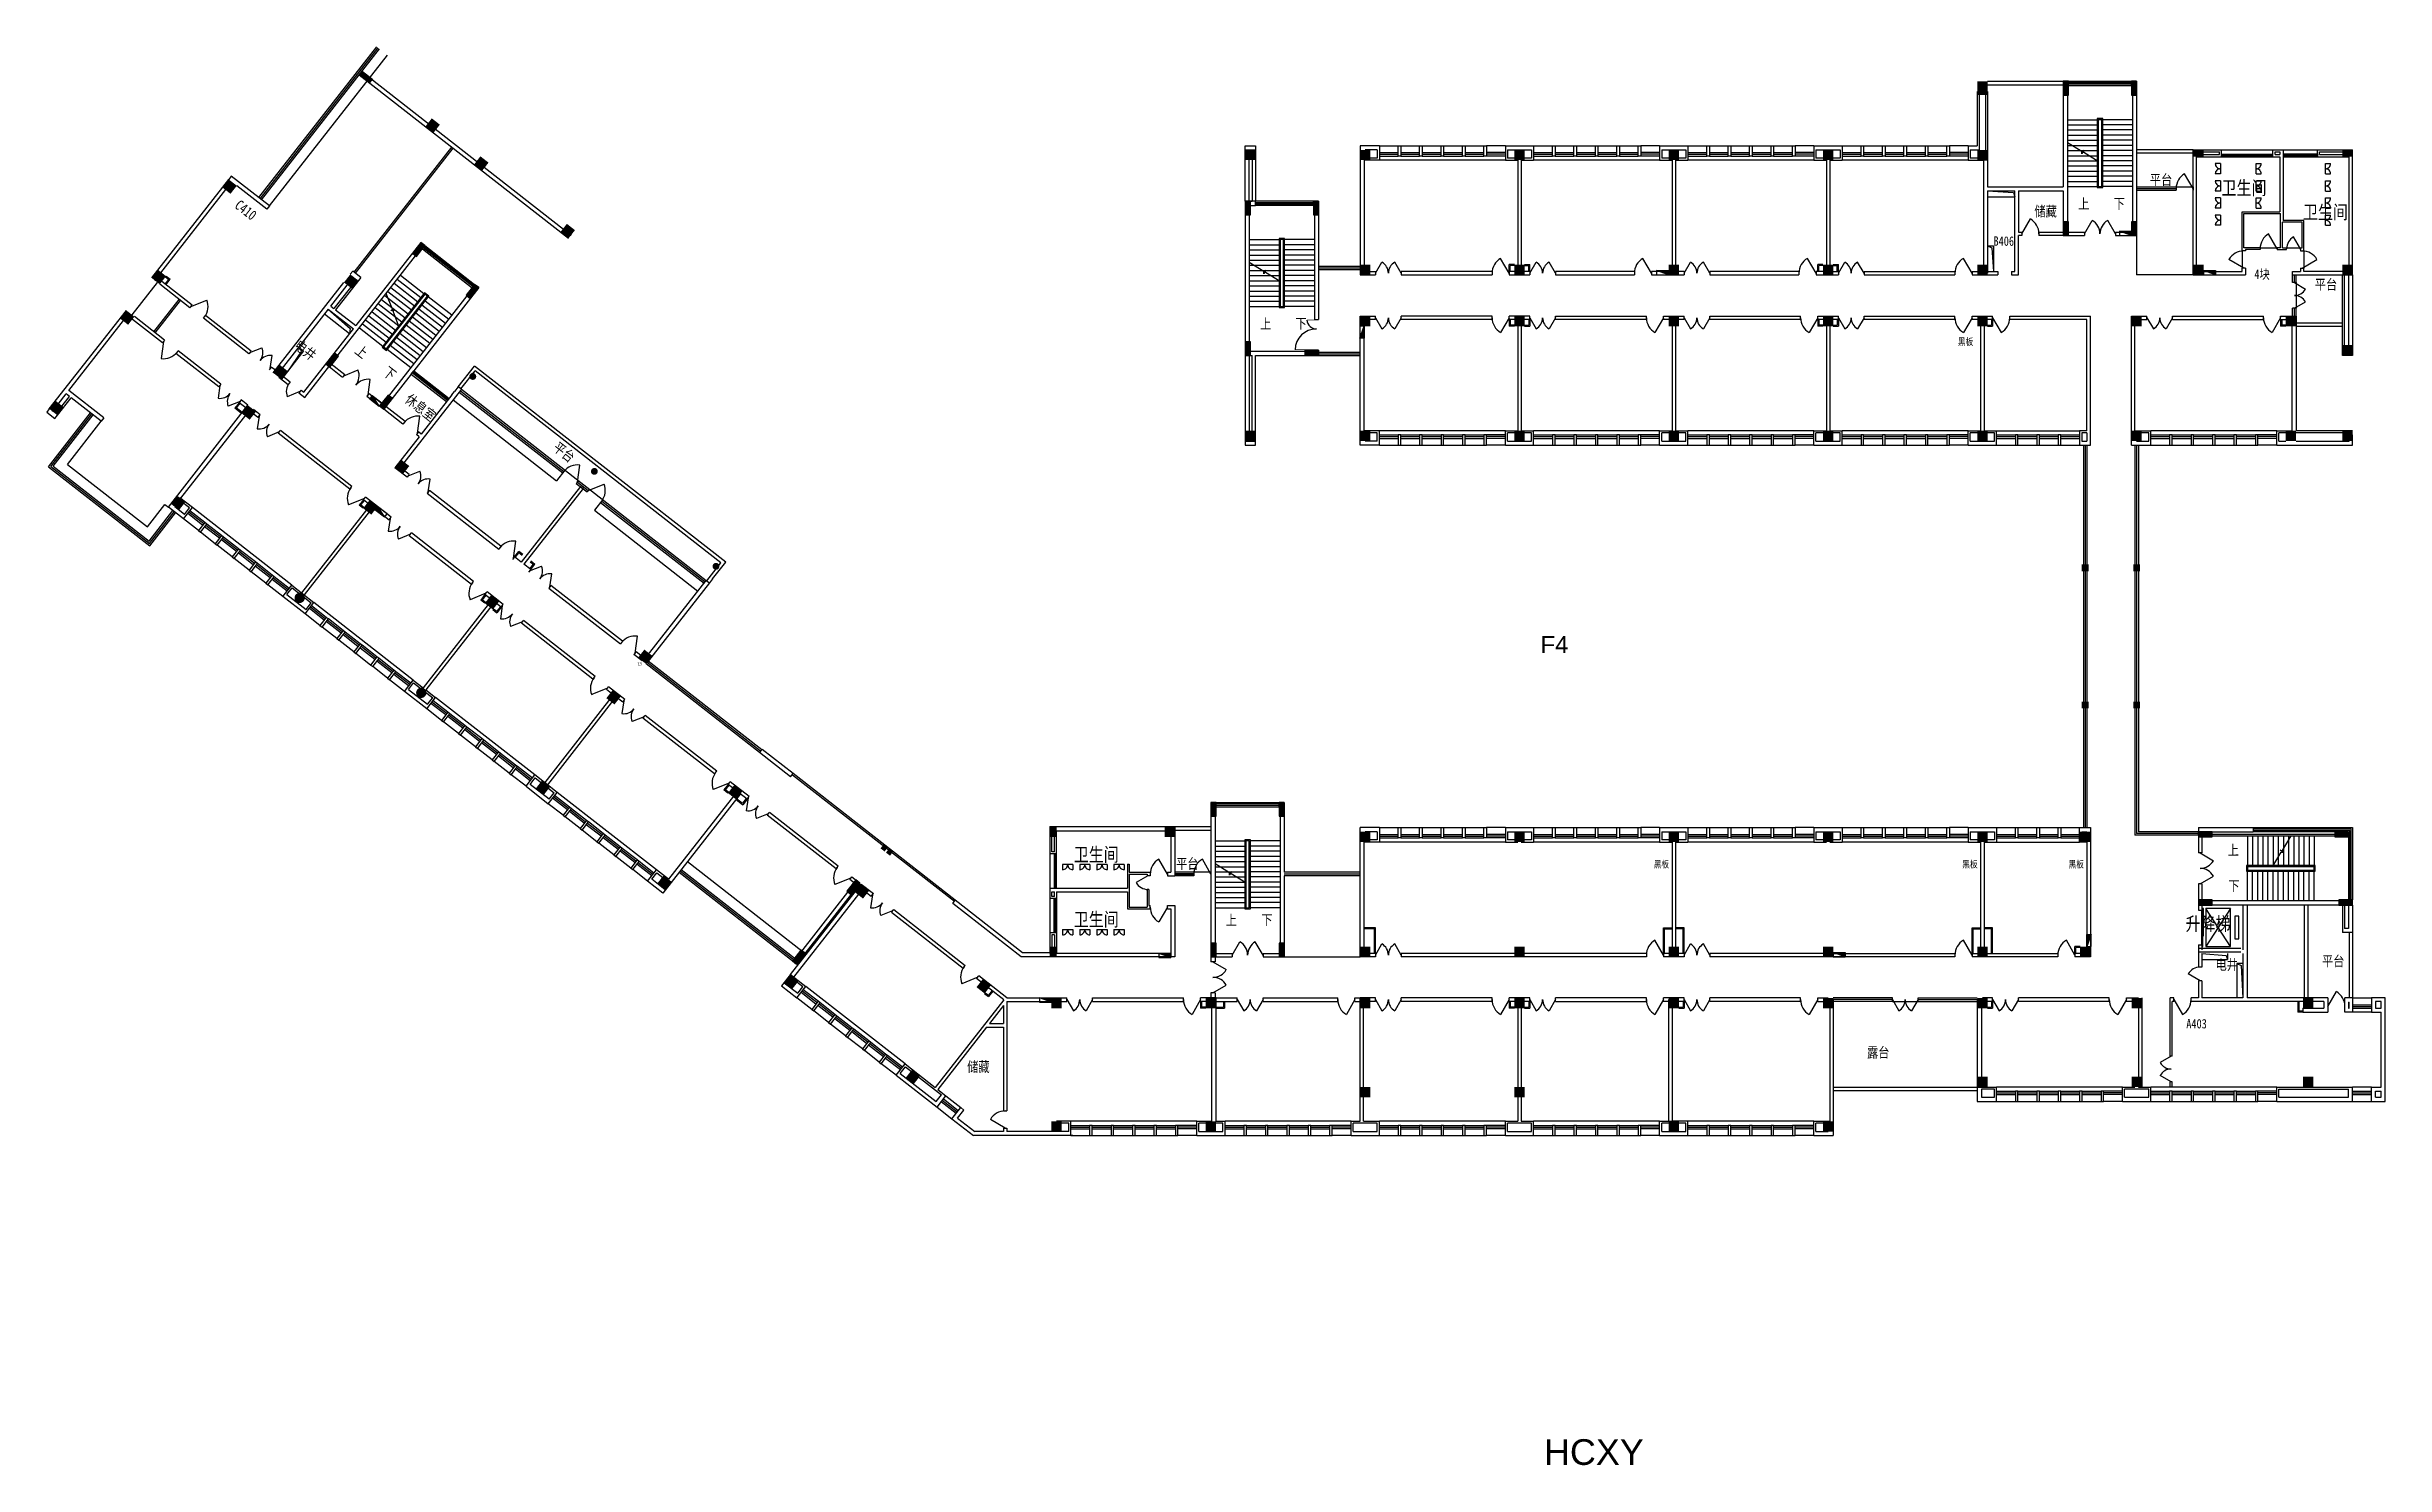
# Model space of a CAD drawing. Header units: millimetres. Extents: x -256770 to -120364, y -28508 to 286799.
# Drawn here: x -256770 to -120364, y 79498 to 162294 of the extents above; entities that cross this region are included whole.
import ezdxf

# ---------------------------------------------------------------- set-up
doc = ezdxf.new("R2010")
doc.units = ezdxf.units.MM
doc.linetypes.add('DASH', pattern=[0.35, 0.25, -0.1])
for name, color, linetype in [('-XF', 9, '-X'), ('-XFZ', 9, 'Continuous'), ('COLUMN', 7, 'Continuous'), ('JMD', 7, 'Continuous'), ('PUB_TEXT', 7, 'Continuous'), ('STAIR', 36, 'Continuous'), ('TEXT', 7, 'Continuous'), ('WALL', 7, 'Continuous'), ('WINDOW', 16, 'Continuous'), ('室内定位网格', 2, 'Continuous')]:
    doc.layers.add(name, color=color, linetype=linetype)
doc.layers.add('墙', color=7, linetype='Continuous', plot=False)
doc.styles.add('H1', font='')
doc.styles.get("Standard").update_dxf_attribs({"font": 'arial.ttf'})
doc.styles.add('宋体1', font='', dxfattribs={"width": 0.8})
doc.styles.get('H1').set_extended_font_data('SimSun')
doc.styles.get('宋体1').set_extended_font_data('SimSun')
doc.linetypes.add('-X', pattern='A,2.15,-0.125,["X",Standard,S=0.1,R=0,X=-0.1,Y=-0.05],-0.1', length=2.375)

msp = doc.modelspace()

# ---------------------------------------------------------------- texts
at = {"layer": 'JMD', "color": 1, "style": '宋体1', "width": 0.8}
msp.add_text('13', height=200, rotation=13.07177, dxfattribs=at).set_placement((-222287, 126148))
at = {"layer": 'PUB_TEXT', "style": '宋体1', "width": 0.8}
for s, height, p in [('平台', 600, (-134098, 154231)), ('储藏', 600, (-140830, 152388)), ('上', 600, (-138275, 152824)), ('下', 600, (-136208, 152836)), ('B406', 550, (-143214, 150676)), ('4块', 550, (-127997, 148745)), ('平台', 600, (-124476, 148117)), ('上', 600, (-185995, 145824)), ('下', 600, (-183928, 145836)), ('平台', 600, (-190890, 114310)), ('上', 600, (-187995, 111024)), ('下', 600, (-185928, 111036)), ('平台', 600, (-124051, 108626)), ('电井', 600, (-130265, 108414)), ('A403', 550, (-131969, 104996)), ('露台', 600, (-150591, 103295)), ('储藏', 600, (-203080, 102456))]:
    msp.add_text(s, height=height, dxfattribs=at).set_placement(p)
for s, height, rotation, p in [('C410', 600, 322, (-245857, 152930)), ('上', 600, 322, (-238850, 144463)), ('黑板', 400, 360, (-145291, 144874)), ('下', 600, 322, (-237214, 143200)), ('休息室', 600, 322.17657, (-235927, 141607)), ('平台', 600, 322, (-227293, 138799)), ('黑板', 400, 360, (-163035, 114374)), ('黑板', 400, 360, (-145035, 114374)), ('黑板', 400, 360, (-138835, 114374)), ('上', 600, 0.17657, (-129557, 115110)), ('下', 600, 0.17657, (-129519, 113019))]:
    msp.add_text(s, height=height, rotation=rotation, dxfattribs=at).set_placement(p)
at = {"layer": 'TEXT', "style": 'H1', "width": 0.8}
for s, p in [('卫生间', (-129910, 153655)), ('卫生间', (-125159, 152240)), ('卫生间', (-196864, 114745)), ('卫生间', (-196864, 110960)), ('升降梯', (-132010, 110701))]:
    msp.add_text(s, height=800, dxfattribs=at).set_placement(p)
at = {"layer": '墙', "color": 3, "lineweight": 60, "insert": (-169638, 127903), "char_height": 1000, "attachment_point": 1}
msp.add_mtext('F4', dxfattribs=at)
at = {"layer": '墙', "color": 1, "lineweight": 60, "insert": (-169435, 81019), "char_height": 1500, "attachment_point": 1}
msp.add_mtext('HCXY', dxfattribs=at)

# ---------------------------------------------------------------- blocks, each defined once
blk = doc.blocks.new('_FZH')
blk.add_solid([(-0.5, -0.5), (0.5, -0.5), (-0.5, 0.5), (0.5, 0.5)])
blk = doc.blocks.new('A$C64FD2834')
at = {"layer": 'PUB_TEXT', "style": '宋体1', "width": 0.8}
blk.add_text('电井', height=600, rotation=0.17657, dxfattribs=at).set_placement((-67, -25, -1800))
blk = doc.blocks.new('_YZH')
at = {"const_width": 0.5}
blk.add_lwpolyline([(-0.25, 0, 1), (0.25, 0, 1)], format="xyb", close=True, dxfattribs=at)
blk = doc.blocks.new('XHS')
at = {"layer": '-XFZ'}
for p, q in [((0, 0), (0, 250)), ((700, 250), (0, 250)), ((0, 250), (700, 0)), ((700, 0), (0, 0)), ((700, 0), (700, 250))]:
    blk.add_line(p, q, dxfattribs=at)
blk.add_solid([(700, 0), (0, 250), (0, 0)], dxfattribs=at)
blk = doc.blocks.new('M_S1HWL')
blk.add_solid([(0.5, 0.5), (0.5, -0.5), (-0.5, 0.5), (-0.5, -0.5)])

# ---------------------------------------------------------------- hatches: boundary and pattern name
at = {"layer": 'COLUMN'}
for points in [[(-139144, 159476), (-138844, 159476), (-138844, 160276), (-139144, 160276)], [(-135164, 159476), (-134864, 159476), (-134864, 160276), (-135164, 160276)], [(-186864, 152476), (-186564, 152476), (-186564, 153276), (-186864, 153276)], [(-182884, 152476), (-182584, 152476), (-182584, 153276), (-182884, 153276)], [(-139144, 151276), (-138844, 151276), (-138844, 152076), (-139144, 152076)], [(-135164, 151276), (-134864, 151276), (-134864, 152076), (-135164, 152076)], [(-235439, 150240), (-235203, 150055), (-234710, 150686), (-234947, 150870)], [(-232303, 147790), (-232067, 147605), (-231574, 148235), (-231811, 148420)], [(-186864, 144276), (-186564, 144276), (-186564, 145076), (-186864, 145076)], [(-240488, 143778), (-240251, 143593), (-239759, 144224), (-239995, 144409)], [(-182584, 144276), (-182584, 144576), (-183384, 144576), (-183384, 144276)], [(-237352, 141328), (-237115, 141143), (-236623, 141774), (-236859, 141958)], [(-188864, 117376), (-188564, 117376), (-188564, 118176), (-188864, 118176)], [(-184884, 117376), (-184584, 117376), (-184584, 118176), (-184884, 118176)], [(-131264, 116476), (-131264, 116176), (-130464, 116176), (-130464, 116476)], [(-123304, 116476), (-123304, 116176), (-122504, 116176), (-122504, 116476)], [(-210093, 113001), (-209857, 112816), (-209339, 113478), (-209576, 113663)], [(-131264, 112496), (-131264, 112196), (-130464, 112196), (-130464, 112496)], [(-123064, 112496), (-123064, 112196), (-122264, 112196), (-122264, 112496)], [(-213270, 108935), (-213033, 108750), (-212541, 109380), (-212777, 109565)], [(-188864, 109176), (-188564, 109176), (-188564, 109976), (-188864, 109976)], [(-184884, 109176), (-184584, 109176), (-184584, 109976), (-184884, 109976)]]:
    msp.add_hatch(color=256, dxfattribs=at).paths.add_polyline_path(points)

# ---------------------------------------------------------------- linework, layer by layer
for p, q in [((-138844, 160276), (-135164, 160276)), ((-135164, 160196), (-138844, 160196)), ((-135164, 160116), (-138844, 160116)), ((-138844, 160036), (-135164, 160036)), ((-131564, 154016), (-132064, 154882)), ((-129979, 155471), (-130278, 155470)), ((-129979, 154871), (-130278, 154871)), ((-129979, 154471), (-130278, 154470)), ((-127899, 155471), (-127600, 155470)), ((-127899, 154871), (-127600, 154871)), ((-127899, 154471), (-127600, 154470)), ((-123849, 155471), (-123550, 155470)), ((-123849, 154871), (-123550, 154871)), ((-123849, 154471), (-123550, 154470)), ((-182884, 153276), (-186264, 153276)), ((-186264, 153196), (-182884, 153196)), ((-186264, 153116), (-182884, 153116)), ((-182884, 153036), (-186264, 153036)), ((-129979, 153871), (-130278, 153871)), ((-129979, 153471), (-130278, 153470)), ((-129979, 152871), (-130278, 152871)), ((-127899, 153871), (-127600, 153871)), ((-127899, 153471), (-127600, 153470)), ((-127899, 152871), (-127600, 152871)), ((-123849, 153871), (-123550, 153871)), ((-123849, 153471), (-123550, 153470)), ((-123849, 152871), (-123550, 152871)), ((-141564, 151376), (-141064, 152242)), ((-137904, 151376), (-137454, 152155)), ((-136104, 151376), (-136554, 152155)), ((-129979, 152471), (-130278, 152470)), ((-129979, 151871), (-130278, 151871)), ((-123849, 152471), (-123550, 152470)), ((-123849, 151871), (-123550, 151871)), ((-234858, 150496), (-231958, 148231)), ((-231909, 148294), (-234809, 150559)), ((-231860, 148357), (-234760, 150623)), ((-234710, 150686), (-231811, 148420)), ((-126664, 150506), (-127164, 151372)), ((-125314, 150506), (-125714, 151198)), ((-179264, 149076), (-178889, 149725)), ((-177764, 149076), (-178139, 149725)), ((-171464, 149076), (-171964, 149942)), ((-170264, 149076), (-169889, 149725)), ((-168764, 149076), (-169139, 149725)), ((-163164, 149076), (-163664, 149942)), ((-161264, 149076), (-160889, 149725)), ((-159764, 149076), (-160139, 149725)), ((-153564, 149076), (-154064, 149942)), ((-152264, 149076), (-151889, 149725)), ((-150764, 149076), (-151139, 149725)), ((-144464, 149076), (-144964, 149942)), ((-128614, 149376), (-129480, 149876)), ((-125214, 149376), (-124348, 149876)), ((-248359, 147136), (-247432, 147511)), ((-125664, 148526), (-125015, 148151)), ((-125664, 147026), (-125015, 147401)), ((-179264, 146476), (-178889, 145826)), ((-177764, 146476), (-178139, 145826)), ((-171464, 146476), (-171964, 145610)), ((-170264, 146476), (-169889, 145826)), ((-168764, 146476), (-169139, 145826)), ((-162464, 146476), (-162964, 145610)), ((-161264, 146476), (-160889, 145826)), ((-159764, 146476), (-160139, 145826)), ((-153464, 146476), (-153964, 145610)), ((-152264, 146476), (-151889, 145826)), ((-150764, 146476), (-151139, 145826)), ((-144464, 146476), (-144964, 145610)), ((-143264, 146476), (-142764, 145610)), ((-134264, 146476), (-133889, 145826)), ((-132764, 146476), (-133139, 145826)), ((-126464, 146476), (-126964, 145610)), ((-249960, 145087), (-250099, 144097)), ((-244916, 144446), (-244220, 144727)), ((-243734, 143522), (-243629, 144265)), ((-239449, 143094), (-238615, 143431)), ((-233401, 141642), (-235465, 143255)), ((-233351, 141705), (-235416, 143318)), ((-235367, 143381), (-233302, 141768)), ((-246674, 142520), (-246778, 141777)), ((-242000, 142168), (-242742, 141868)), ((-238031, 141985), (-237905, 142877)), ((-235514, 143192), (-233450, 141579)), ((-245492, 141596), (-246187, 141315)), ((-244389, 140735), (-244493, 139992)), ((-235147, 139732), (-235007, 140722)), ((-243207, 139811), (-243902, 139530)), ((-225821, 136888), (-225682, 137878)), ((-235696, 137242), (-235000, 137523)), ((-234514, 136319), (-234409, 137062)), ((-225190, 136395), (-224263, 136770)), ((-238242, 135932), (-239169, 135558)), ((-236745, 134763), (-236849, 134020)), ((-235563, 133839), (-236258, 133558)), ((-229549, 132440), (-229410, 133431)), ((-228604, 131701), (-227908, 131982)), ((-227422, 130778), (-227317, 131521)), ((-231150, 130391), (-232077, 130017)), ((-230204, 129653), (-230309, 128910)), ((-229022, 128729), (-229718, 128448)), ((-222457, 126899), (-222318, 127890)), ((-224058, 124850), (-224985, 124476)), ((-223112, 124112), (-223217, 123369)), ((-221930, 123188), (-222626, 122907)), ((-216966, 119310), (-217893, 118935)), ((-213279, 119805), (-203823, 112417)), ((-203774, 112480), (-213230, 119868)), ((-215863, 118448), (-215967, 117705)), ((-214681, 117524), (-215376, 117243)), ((-188564, 118176), (-184884, 118176)), ((-184884, 118096), (-188564, 118096)), ((-184884, 118016), (-188564, 118016)), ((-188564, 117936), (-184884, 117936)), ((-191404, 114006), (-191904, 114872)), ((-188864, 114006), (-189364, 114872)), ((-131164, 115236), (-130385, 114786)), ((-209874, 113769), (-210801, 113394)), ((-197519, 114561), (-197518, 114262)), ((-196919, 114561), (-196920, 114262)), ((-196519, 114561), (-196518, 114262)), ((-195919, 114561), (-195920, 114262)), ((-195519, 114561), (-195518, 114262)), ((-194919, 114561), (-194920, 114262)), ((-194519, 114561), (-194518, 114262)), ((-193919, 114561), (-193920, 114262)), ((-192534, 113906), (-193227, 113506)), ((-131164, 113436), (-130385, 113886)), ((-208613, 112783), (-208717, 112041)), ((-207431, 111860), (-208126, 111579)), ((-191404, 112076), (-191904, 111210)), ((-130973, 111992), (-131007, 111992)), ((-131007, 111992), (-131007, 110399)), ((-130973, 110399), (-130973, 111992)), ((-197519, 110761), (-197518, 110462)), ((-196919, 110761), (-196920, 110462)), ((-196519, 110761), (-196518, 110462)), ((-195919, 110761), (-195920, 110462)), ((-195519, 110761), (-195518, 110462)), ((-194919, 110761), (-194920, 110462)), ((-194519, 110761), (-194518, 110462)), ((-193919, 110761), (-193920, 110462)), ((-131009, 111373), (-131044, 111373)), ((-131044, 111373), (-131044, 109779)), ((-131009, 109779), (-131009, 111373)), ((-187624, 109276), (-187174, 110055)), ((-185824, 109276), (-186274, 110055)), ((-179264, 109276), (-178889, 109925)), ((-177764, 109276), (-178139, 109925)), ((-162464, 109276), (-162964, 110142)), ((-161264, 109276), (-160889, 109925)), ((-159764, 109276), (-160139, 109925)), ((-144464, 109276), (-144964, 110142)), ((-138464, 109276), (-138964, 110142)), ((-131044, 109779), (-131009, 109779)), ((-131007, 110399), (-130973, 110399)), ((-202466, 107981), (-203394, 107607)), ((-188744, 108876), (-187965, 108426)), ((-131164, 107776), (-131857, 108176)), ((-197264, 106676), (-196889, 106026)), ((-195764, 106676), (-196139, 106026)), ((-189464, 106676), (-189964, 105810)), ((-188744, 107076), (-187965, 107526)), ((-187324, 106676), (-186949, 106026)), ((-185824, 106676), (-186199, 106026)), ((-180464, 106676), (-180964, 105810)), ((-179264, 106676), (-178889, 106026)), ((-177764, 106676), (-178139, 106026)), ((-171464, 106676), (-171964, 105810)), ((-170264, 106676), (-169889, 106026)), ((-168764, 106676), (-169139, 106026)), ((-162464, 106676), (-162964, 105810)), ((-161264, 106676), (-160889, 106026)), ((-159764, 106676), (-160139, 106026)), ((-153464, 106676), (-153964, 105810)), ((-149114, 106676), (-148739, 106026)), ((-147614, 106676), (-147989, 106026)), ((-143264, 106676), (-142889, 106026)), ((-141764, 106676), (-142139, 106026)), ((-135464, 106676), (-135964, 105810)), ((-132689, 106676), (-132189, 105810)), ((-123714, 106276), (-123214, 107142)), ((-132849, 103376), (-133499, 103001)), ((-132849, 101876), (-133499, 102251)), ((-200864, 99176), (-201730, 99676))]:
    msp.add_line(p, q)
at = {"linetype": 'DASH'}
for p, q in [((-129914, 155876), (-129914, 156026)), ((-129914, 155981), (-126914, 155981)), ((-129914, 155921), (-126914, 155921)), ((-126914, 155876), (-126914, 156026)), ((-126314, 156026), (-126314, 155876)), ((-124314, 155981), (-126314, 155981)), ((-124314, 155921), (-126314, 155921)), ((-124314, 156026), (-124314, 155876)), ((-197864, 115176), (-198014, 115176)), ((-197969, 113176), (-197969, 115176)), ((-197909, 113176), (-197909, 115176)), ((-197864, 113176), (-198014, 113176)), ((-197864, 112576), (-198014, 112576)), ((-197969, 110576), (-197969, 112576)), ((-197909, 110576), (-197909, 112576)), ((-197864, 110576), (-198014, 110576))]:
    msp.add_line(p, q, dxfattribs=at)
at = {"const_width": 36}
for points in [[(-182707, 146341), (-183259, 146341)], [(-182701, 144610), (-183947, 144610)]]:
    msp.add_lwpolyline(points, dxfattribs=at)
for centre, radius, start, end in [((-131564, 154016), 1000, 120, 180), ((-129979, 155469), 299, 179.88501, 270.07634), ((-129979, 154872), 299, 89.92366, 180.11499), ((-129979, 154469), 299, 179.88501, 270.07634), ((-129979, 153872), 299, 89.92366, 180.11499), ((-127899, 155469), 299, 269.92366, 0.11499), ((-127899, 154872), 299, 359.88501, 90.07634), ((-127899, 154469), 299, 269.92366, 0.11499), ((-127899, 153872), 299, 359.88501, 90.07634), ((-123849, 155469), 299, 269.92366, 0.11499), ((-123849, 154872), 299, 359.88501, 90.07634), ((-123849, 154469), 299, 269.92366, 0.11499), ((-123849, 153872), 299, 359.88501, 90.07634), ((-129979, 153469), 299, 179.88501, 270.07634), ((-129979, 152872), 299, 89.92366, 180.11499), ((-127899, 153469), 299, 269.92366, 0.11499), ((-127899, 152872), 299, 359.88501, 90.07634), ((-123849, 153469), 299, 269.92366, 0.11499), ((-123849, 152872), 299, 359.88501, 90.07634), ((-141564, 151376), 1000, 0, 60), ((-137904, 151376), 900, 0, 60), ((-136104, 151376), 900, 120, 180), ((-129979, 152469), 299, 179.88501, 270.07634), ((-129979, 151872), 299, 89.92366, 180.11499), ((-123849, 152469), 299, 269.92366, 0.11499), ((-123849, 151872), 299, 359.88501, 90.07634), ((-128614, 149376), 1000, 90, 150), ((-126664, 150506), 1000, 120, 180), ((-125314, 150506), 800, 120, 180), ((-125214, 149376), 1000, 30, 90), ((-179264, 149076), 750, 0, 60), ((-177764, 149076), 750, 120, 180), ((-171464, 149076), 1000, 120, 180), ((-170264, 149076), 750, 0, 60), ((-168764, 149076), 750, 120, 180), ((-163164, 149076), 1000, 120, 180), ((-161264, 149076), 750, 0, 60), ((-159764, 149076), 750, 120, 180), ((-153564, 149076), 1000, 120, 180), ((-152264, 149076), 750, 0, 60), ((-150764, 149076), 750, 120, 180), ((-144464, 149076), 1000, 120, 180), ((-248359, 147136), 1000, 322, 22), ((-125664, 148526), 750, 270, 330), ((-125664, 147026), 750, 30, 90), ((-182709, 146377), 552, 184.24917, 270.21013), ((-179264, 146476), 750, 300, 0), ((-177764, 146476), 750, 180, 240), ((-171464, 146476), 1000, 180, 240), ((-170264, 146476), 750, 300, 0), ((-168764, 146476), 750, 180, 240), ((-162464, 146476), 1000, 180, 240), ((-161264, 146476), 750, 300, 0), ((-159764, 146476), 750, 180, 240), ((-153464, 146476), 1000, 180, 240), ((-152264, 146476), 750, 300, 0), ((-150764, 146476), 750, 180, 240), ((-144464, 146476), 1000, 180, 240), ((-143264, 146476), 1000, 300, 0), ((-134264, 146476), 750, 300, 0), ((-132764, 146476), 750, 180, 240), ((-126464, 146476), 1000, 180, 240), ((-244916, 144446), 750, 322, 22), ((-182701, 144567), 1258, 90.27623, 178.06031), ((-249960, 145087), 1000, 262, 322), ((-243734, 143522), 750, 82, 142), ((-239449, 143094), 900, 322, 22), ((-246674, 142520), 750, 262, 322), ((-245492, 141596), 750, 142, 202), ((-242000, 142168), 800, 142, 202), ((-238031, 141985), 900, 82, 142), ((-235147, 139732), 1000, 82, 142), ((-244389, 140735), 750, 262, 322), ((-243207, 139811), 750, 142, 202), ((-225821, 136888), 1000, 82, 142), ((-238242, 135932), 1000, 142, 202), ((-235696, 137242), 750, 322, 22), ((-234514, 136319), 750, 82, 142), ((-225190, 136395), 1000, 322, 22), ((-236745, 134763), 750, 262, 322), ((-235563, 133839), 750, 142, 202), ((-229549, 132440), 1000, 82, 142), ((-231150, 130391), 1000, 142, 202), ((-228604, 131701), 750, 322, 22), ((-227422, 130778), 750, 82, 142), ((-230204, 129653), 750, 262, 322), ((-229022, 128729), 750, 142, 202), ((-222457, 126899), 1000, 82, 142), ((-224058, 124850), 1000, 142, 202), ((-223112, 124112), 750, 262, 322), ((-221930, 123188), 750, 142, 202), ((-216966, 119310), 1000, 142, 202), ((-215863, 118448), 750, 262, 322), ((-214681, 117524), 750, 142, 202), ((-191404, 114006), 1000, 120, 180), ((-188864, 114006), 1000, 120, 180), ((-131164, 115236), 900, 270, 330), ((-209874, 113769), 1000, 142, 202), ((-197518, 114560), 299, 269.88501, 0.07634), ((-196921, 114560), 299, 179.92366, 270.11499), ((-196518, 114560), 299, 269.88501, 0.07634), ((-195921, 114560), 299, 179.92366, 270.11499), ((-195518, 114560), 299, 269.88501, 0.07634), ((-194921, 114560), 299, 179.92366, 270.11499), ((-194518, 114560), 299, 269.88501, 0.07634), ((-193921, 114560), 299, 179.92366, 270.11499), ((-192534, 113906), 800, 210, 270), ((-131164, 113436), 900, 30, 90), ((-208613, 112783), 750, 262, 322), ((-207431, 111860), 750, 142, 202), ((-191404, 112076), 1000, 180, 240), ((-197518, 110760), 299, 269.88501, 0.07634), ((-196921, 110760), 299, 179.92366, 270.11499), ((-196518, 110760), 299, 269.88501, 0.07634), ((-195921, 110760), 299, 179.92366, 270.11499), ((-195518, 110760), 299, 269.88501, 0.07634), ((-194921, 110760), 299, 179.92366, 270.11499), ((-194518, 110760), 299, 269.88501, 0.07634), ((-193921, 110760), 299, 179.92366, 270.11499), ((-187624, 109276), 900, 0, 60), ((-185824, 109276), 900, 120, 180), ((-179264, 109276), 750, 0, 60), ((-177764, 109276), 750, 120, 180), ((-162464, 109276), 1000, 120, 180), ((-161264, 109276), 750, 0, 60), ((-159764, 109276), 750, 120, 180), ((-144464, 109276), 1000, 120, 180), ((-138464, 109276), 1000, 120, 180), ((-202466, 107981), 1000, 142, 202), ((-188744, 108876), 900, 270, 330), ((-188744, 107076), 900, 30, 90), ((-131164, 107776), 800, 90, 150), ((-197264, 106676), 750, 300, 0), ((-195764, 106676), 750, 180, 240), ((-189464, 106676), 1000, 180, 240), ((-187324, 106676), 750, 300, 0), ((-185824, 106676), 750, 180, 240), ((-180464, 106676), 1000, 180, 240), ((-179264, 106676), 750, 300, 0), ((-177764, 106676), 750, 180, 240), ((-171464, 106676), 1000, 180, 240), ((-170264, 106676), 750, 300, 0), ((-168764, 106676), 750, 180, 240), ((-162464, 106676), 1000, 180, 240), ((-161264, 106676), 750, 300, 0), ((-159764, 106676), 750, 180, 240), ((-153464, 106676), 1000, 180, 240), ((-149114, 106676), 750, 300, 0), ((-147614, 106676), 750, 180, 240), ((-143264, 106676), 750, 300, 0), ((-141764, 106676), 750, 180, 240), ((-135464, 106676), 1000, 180, 240), ((-132689, 106676), 1000, 300, 0), ((-123714, 106276), 1000, 0, 60), ((-132849, 103376), 750, 210, 270), ((-132849, 101876), 750, 90, 150), ((-200864, 99176), 1000, 90, 150)]:
    msp.add_arc(centre, radius, start, end)
at = {"layer": 'COLUMN'}
for points in [[(-139144, 159476), (-138844, 159476), (-138844, 160276), (-139144, 160276)], [(-135164, 159476), (-134864, 159476), (-134864, 160276), (-135164, 160276)], [(-186864, 152476), (-186564, 152476), (-186564, 153276), (-186864, 153276)], [(-182884, 152476), (-182584, 152476), (-182584, 153276), (-182884, 153276)], [(-139144, 151276), (-138844, 151276), (-138844, 152076), (-139144, 152076)], [(-135164, 151276), (-134864, 151276), (-134864, 152076), (-135164, 152076)], [(-235439, 150240), (-235203, 150055), (-234710, 150686), (-234947, 150870)], [(-232303, 147790), (-232067, 147605), (-231574, 148235), (-231811, 148420)], [(-186864, 144276), (-186564, 144276), (-186564, 145076), (-186864, 145076)], [(-240488, 143778), (-240251, 143593), (-239759, 144224), (-239995, 144409)], [(-182584, 144276), (-182584, 144576), (-183384, 144576), (-183384, 144276)], [(-237352, 141328), (-237115, 141143), (-236623, 141774), (-236859, 141958)], [(-188864, 117376), (-188564, 117376), (-188564, 118176), (-188864, 118176)], [(-184884, 117376), (-184584, 117376), (-184584, 118176), (-184884, 118176)], [(-131264, 116476), (-131264, 116176), (-130464, 116176), (-130464, 116476)], [(-123304, 116476), (-123304, 116176), (-122504, 116176), (-122504, 116476)], [(-210093, 113001), (-209857, 112816), (-209339, 113478), (-209576, 113663)], [(-131264, 112496), (-131264, 112196), (-130464, 112196), (-130464, 112496)], [(-123064, 112496), (-123064, 112196), (-122264, 112196), (-122264, 112496)], [(-213270, 108935), (-213033, 108750), (-212541, 109380), (-212777, 109565)], [(-188864, 109176), (-188564, 109176), (-188564, 109976), (-188864, 109976)], [(-184884, 109176), (-184584, 109176), (-184584, 109976), (-184884, 109976)]]:
    msp.add_lwpolyline(points, close=True, dxfattribs=at)
at = {"layer": 'JMD', "color": 1}
for p, q in [((-134864, 151276), (-134864, 148976)), ((-184584, 109176), (-180164, 109176))]:
    msp.add_line(p, q, dxfattribs=at)
at = {"layer": 'STAIR'}
for p, q in [((-138904, 158036), (-137164, 158036)), ((-138904, 157736), (-137164, 157736)), ((-138904, 157436), (-137164, 157436)), ((-138904, 157136), (-137164, 157136)), ((-136844, 158096), (-137164, 158096)), ((-137164, 158096), (-137164, 154076)), ((-136904, 158036), (-137104, 158036)), ((-137104, 158036), (-137104, 154136)), ((-136904, 154136), (-136904, 158036)), ((-136844, 154076), (-136844, 158096)), ((-135104, 158036), (-136844, 158036)), ((-135104, 157736), (-136844, 157736)), ((-135104, 157436), (-136844, 157436)), ((-135104, 157136), (-136844, 157136)), ((-138904, 156836), (-137164, 156836)), ((-138055, 156177), (-138904, 156693)), ((-138904, 156536), (-137164, 156536)), ((-138904, 156236), (-137164, 156236)), ((-138904, 155936), (-137164, 155936)), ((-138904, 155636), (-137164, 155636)), ((-137942, 156249), (-138066, 156044)), ((-138066, 156044), (-138055, 156177)), ((-137953, 156115), (-137942, 156249)), ((-137104, 155600), (-137953, 156115)), ((-135104, 156836), (-136844, 156836)), ((-135104, 156536), (-136844, 156536)), ((-135104, 156236), (-136844, 156236)), ((-135104, 155936), (-136844, 155936)), ((-135104, 155636), (-136844, 155636)), ((-131564, 156276), (-134864, 156276)), ((-131564, 156076), (-134864, 156076)), ((-138904, 155336), (-137164, 155336)), ((-138904, 155036), (-137164, 155036)), ((-138904, 154736), (-137164, 154736)), ((-138904, 154436), (-137164, 154436)), ((-135104, 155336), (-136844, 155336)), ((-135104, 155036), (-136844, 155036)), ((-135104, 154736), (-136844, 154736)), ((-135104, 154436), (-136844, 154436)), ((-129964, 155471), (-129964, 154871)), ((-129964, 154471), (-129964, 153871)), ((-127914, 155471), (-127914, 154871)), ((-127914, 154471), (-127914, 153871)), ((-123864, 155471), (-123864, 154871)), ((-123864, 154471), (-123864, 153871)), ((-143564, 153526), (-141964, 153526)), ((-138904, 154136), (-137164, 154136)), ((-137164, 154076), (-136844, 154076)), ((-137104, 154136), (-136904, 154136)), ((-135104, 154136), (-136844, 154136)), ((-129964, 153471), (-129964, 152871)), ((-127914, 153471), (-127914, 152871)), ((-123864, 153471), (-123864, 152871)), ((-129964, 152471), (-129964, 151871)), ((-123864, 152471), (-123864, 151871)), ((-186624, 151036), (-184884, 151036)), ((-186624, 150736), (-184884, 150736)), ((-186624, 150436), (-184884, 150436)), ((-186624, 150136), (-184884, 150136)), ((-184564, 151096), (-184884, 151096)), ((-184884, 151096), (-184884, 147076)), ((-184624, 151036), (-184824, 151036)), ((-184824, 151036), (-184824, 147136)), ((-184624, 147136), (-184624, 151036)), ((-184564, 147076), (-184564, 151096)), ((-182824, 151036), (-184564, 151036)), ((-182824, 150736), (-184564, 150736)), ((-182824, 150436), (-184564, 150436)), ((-182824, 150136), (-184564, 150136)), ((-143564, 150676), (-143214, 150676)), ((-143214, 150676), (-143214, 149176)), ((-128714, 150376), (-128714, 149376)), ((-127664, 150556), (-126664, 150556)), ((-126114, 150556), (-125314, 150556)), ((-125114, 150376), (-125114, 149376)), ((-236322, 148721), (-234950, 147650)), ((-236137, 148957), (-234766, 147886)), ((-186624, 149836), (-184884, 149836)), ((-185775, 149177), (-186624, 149693)), ((-186624, 149536), (-184884, 149536)), ((-186624, 149236), (-184884, 149236)), ((-186624, 148936), (-184884, 148936)), ((-185662, 149249), (-185786, 149044)), ((-185786, 149044), (-185775, 149177)), ((-185673, 149115), (-185662, 149249)), ((-184824, 148600), (-185673, 149115)), ((-182824, 149836), (-184564, 149836)), ((-182824, 149536), (-184564, 149536)), ((-182824, 149236), (-184564, 149236)), ((-182824, 148936), (-184564, 148936)), ((-237245, 147539), (-235874, 146468)), ((-234729, 147933), (-237204, 144766)), ((-234718, 147849), (-237120, 144776)), ((-237060, 147775), (-235689, 146704)), ((-236612, 146971), (-236964, 147899)), ((-236962, 144653), (-234561, 147726)), ((-236952, 144569), (-234477, 147736)), ((-236876, 148012), (-235504, 146941)), ((-236691, 148248), (-235320, 147177)), ((-236506, 148485), (-235135, 147413)), ((-234477, 147736), (-234729, 147933)), ((-234561, 147726), (-234718, 147849)), ((-233327, 146381), (-234698, 147453)), ((-233142, 146618), (-234514, 147689)), ((-186624, 148636), (-184884, 148636)), ((-186624, 148336), (-184884, 148336)), ((-186624, 148036), (-184884, 148036)), ((-186624, 147736), (-184884, 147736)), ((-186624, 147436), (-184884, 147436)), ((-182824, 148636), (-184564, 148636)), ((-182824, 148336), (-184564, 148336)), ((-182824, 148036), (-184564, 148036)), ((-182824, 147736), (-184564, 147736)), ((-182824, 147436), (-184564, 147436)), ((-240568, 146696), (-239103, 145551)), ((-238353, 146121), (-236982, 145049)), ((-238169, 146357), (-236797, 145286)), ((-237984, 146593), (-236613, 145522)), ((-237799, 146830), (-236428, 145758)), ((-237614, 147066), (-236243, 145995)), ((-237430, 147303), (-236059, 146231)), ((-236703, 146872), (-236612, 146971)), ((-236479, 146957), (-236703, 146872)), ((-236570, 146858), (-236479, 146957)), ((-236218, 145930), (-236570, 146858)), ((-234435, 144963), (-235806, 146034)), ((-234251, 145199), (-235622, 146271)), ((-234066, 145436), (-235437, 146507)), ((-233881, 145672), (-235252, 146743)), ((-233696, 145909), (-235068, 146980)), ((-233512, 146145), (-234883, 147216)), ((-186624, 147136), (-184884, 147136)), ((-184884, 147076), (-184564, 147076)), ((-184824, 147136), (-184624, 147136)), ((-182824, 147136), (-184564, 147136)), ((-242077, 144766), (-241793, 144544)), ((-238538, 145884), (-237167, 144813)), ((-237204, 144766), (-236952, 144569)), ((-237120, 144776), (-236962, 144653)), ((-235543, 143545), (-236915, 144616)), ((-235359, 143781), (-236730, 144852)), ((-235174, 144017), (-236545, 145089)), ((-234989, 144254), (-236361, 145325)), ((-234805, 144490), (-236176, 145561)), ((-234620, 144727), (-235991, 145798)), ((-241793, 144544), (-243086, 142889)), ((-137964, 139036), (-137964, 116716)), ((-137864, 139036), (-137864, 116716)), ((-137764, 139036), (-137764, 116716)), ((-134964, 139036), (-134964, 116276)), ((-134864, 139036), (-134864, 116376)), ((-134764, 139036), (-134764, 116476)), ((-190964, 116776), (-188864, 116776)), ((-190964, 116576), (-188864, 116576)), ((-186564, 115996), (-186884, 115996)), ((-186884, 115996), (-186884, 111976)), ((-186564, 111976), (-186564, 115996)), ((-130464, 116336), (-123064, 116336)), ((-130464, 116236), (-123064, 116236)), ((-128404, 116236), (-128404, 114496)), ((-128104, 116236), (-128104, 114496)), ((-127804, 116236), (-127804, 114496)), ((-127504, 116236), (-127504, 114496)), ((-127204, 116236), (-127204, 114496)), ((-126904, 116236), (-126904, 114496)), ((-126604, 116236), (-126604, 114496)), ((-126362, 115387), (-125847, 116236)), ((-126304, 116236), (-126304, 114496)), ((-126004, 116236), (-126004, 114496)), ((-125704, 116236), (-125704, 114496)), ((-125404, 116236), (-125404, 114496)), ((-125104, 116236), (-125104, 114496)), ((-124804, 116236), (-124804, 114496)), ((-124504, 116236), (-124504, 114496)), ((-188624, 115936), (-186884, 115936)), ((-188624, 115636), (-186884, 115636)), ((-188624, 115336), (-186884, 115336)), ((-188624, 115036), (-186884, 115036)), ((-188624, 114736), (-186884, 114736)), ((-187775, 114077), (-188624, 114593)), ((-186624, 115936), (-186824, 115936)), ((-186824, 115936), (-186824, 112036)), ((-186624, 112036), (-186624, 115936)), ((-184824, 115936), (-186564, 115936)), ((-184824, 115636), (-186564, 115636)), ((-184824, 115336), (-186564, 115336)), ((-184824, 115036), (-186564, 115036)), ((-184824, 114736), (-186564, 114736)), ((-126940, 114436), (-126425, 115284)), ((-126291, 115273), (-126496, 115398)), ((-126496, 115398), (-126362, 115387)), ((-126425, 115284), (-126291, 115273)), ((-197519, 114575), (-196919, 114575)), ((-196519, 114575), (-195919, 114575)), ((-195519, 114575), (-194919, 114576)), ((-194519, 114575), (-193919, 114575)), ((-188624, 114436), (-186884, 114436)), ((-188624, 114136), (-186884, 114136)), ((-188624, 113836), (-186884, 113836)), ((-188624, 113536), (-186884, 113536)), ((-188624, 113236), (-186884, 113236)), ((-187662, 114149), (-187786, 113944)), ((-187786, 113944), (-187775, 114077)), ((-187673, 114015), (-187662, 114149)), ((-186824, 113500), (-187673, 114015)), ((-184824, 114436), (-186564, 114436)), ((-184824, 114136), (-186564, 114136)), ((-184824, 113836), (-186564, 113836)), ((-184824, 113536), (-186564, 113536)), ((-184824, 113236), (-186564, 113236)), ((-124444, 114496), (-128464, 114496)), ((-128464, 114496), (-128464, 114176)), ((-128464, 114176), (-124444, 114176)), ((-124504, 114436), (-128404, 114436)), ((-128404, 114436), (-128404, 114236)), ((-128404, 114236), (-124504, 114236)), ((-128404, 112436), (-128404, 114176)), ((-128104, 112436), (-128104, 114176)), ((-127804, 112436), (-127804, 114176)), ((-127504, 112436), (-127504, 114176)), ((-127204, 112436), (-127204, 114176)), ((-126904, 112436), (-126904, 114176)), ((-126604, 112436), (-126604, 114176)), ((-126304, 112436), (-126304, 114176)), ((-126004, 112436), (-126004, 114176)), ((-125704, 112436), (-125704, 114176)), ((-125404, 112436), (-125404, 114176)), ((-125104, 112436), (-125104, 114176)), ((-124804, 112436), (-124804, 114176)), ((-124504, 114236), (-124504, 114436)), ((-124504, 112436), (-124504, 114176)), ((-124444, 114176), (-124444, 114496)), ((-188624, 112936), (-186884, 112936)), ((-188624, 112636), (-186884, 112636)), ((-188624, 112336), (-186884, 112336)), ((-188624, 112036), (-186884, 112036)), ((-186884, 111976), (-186564, 111976)), ((-186824, 112036), (-186624, 112036)), ((-184824, 112936), (-186564, 112936)), ((-184824, 112636), (-186564, 112636)), ((-184824, 112336), (-186564, 112336)), ((-184824, 112036), (-186564, 112036)), ((-131064, 109876), (-131064, 111896)), ((-129384, 111996), (-130824, 111996)), ((-130824, 111996), (-130824, 109776)), ((-129384, 109776), (-130824, 111996)), ((-129384, 111996), (-130824, 109776)), ((-129384, 109776), (-129384, 111996)), ((-125064, 106776), (-125064, 112196)), ((-124864, 106776), (-124864, 112196)), ((-197519, 110775), (-196919, 110775)), ((-196519, 110775), (-195919, 110775)), ((-195519, 110775), (-194919, 110776)), ((-194519, 110775), (-193919, 110775)), ((-128904, 111541), (-129144, 111541)), ((-129144, 111541), (-129144, 110231)), ((-128904, 110231), (-128904, 111541)), ((-122464, 110596), (-122464, 106776)), ((-122264, 110596), (-122264, 106776)), ((-130824, 109776), (-129384, 109776)), ((-129564, 109376), (-129564, 109026)), ((-129144, 110231), (-128904, 110231)), ((-131064, 109026), (-129564, 109026)), ((-129014, 108776), (-129014, 106776)), ((-128664, 108776), (-129014, 108776))]:
    msp.add_line(p, q, dxfattribs=at)
at = {"layer": 'STAIR', "elevation": -1800}
for points in [[(-143564, 153876), (-142055, 153777), (-141964, 153526)], [(-143564, 150676), (-143302, 150565), (-143214, 149176)], [(-240353, 146972), (-239068, 145857), (-239103, 145551)], [(-242077, 144766), (-241907, 144521), (-242716, 143362)], [(-131064, 109376), (-129638, 109254), (-129564, 109026)], [(-129014, 108776), (-128762, 108675), (-128664, 106776)]]:
    msp.add_lwpolyline(points, dxfattribs=at)
at = {"layer": 'WALL'}
for p, q in [((-238543, 160659), (-226328, 151116)), ((-238395, 160848), (-226181, 151305)), ((-144164, 159676), (-144164, 156516)), ((-144044, 159676), (-144044, 156276)), ((-143684, 159676), (-143684, 156276)), ((-143564, 160276), (-139144, 160276)), ((-143564, 160076), (-139144, 160076)), ((-143564, 159676), (-143564, 156516)), ((-139144, 160276), (-139144, 154116)), ((-139144, 160276), (-138844, 160276)), ((-138904, 160036), (-138904, 151476)), ((-138904, 160036), (-138844, 160036)), ((-138844, 160036), (-138844, 160276)), ((-135164, 160276), (-134864, 160276)), ((-135164, 160036), (-135164, 160276)), ((-135164, 160036), (-135104, 160036)), ((-135104, 160036), (-135104, 151476)), ((-134864, 160276), (-134864, 151276)), ((-138944, 159476), (-139144, 159476)), ((-186864, 156276), (-186864, 156516)), ((-186864, 156516), (-186264, 156516)), ((-186864, 153276), (-186864, 156276)), ((-186864, 156276), (-186264, 156276)), ((-186624, 153276), (-186624, 156076)), ((-186624, 156076), (-186464, 156076)), ((-186464, 156076), (-186464, 153276)), ((-186264, 156516), (-186264, 156276)), ((-186264, 156276), (-186264, 153276)), ((-180164, 156516), (-180164, 148976)), ((-179039, 156516), (-180164, 156516)), ((-179924, 155676), (-179924, 149176)), ((-179039, 155676), (-179924, 155676)), ((-179159, 156276), (-179864, 156276)), ((-179159, 155796), (-179564, 155796)), ((-179159, 156276), (-179159, 155796)), ((-179039, 156516), (-179039, 155676)), ((-177939, 155916), (-177939, 156516)), ((-177939, 156516), (-177789, 156516)), ((-177789, 155916), (-177939, 155916)), ((-177789, 156516), (-177789, 155916)), ((-176689, 155916), (-176689, 156516)), ((-176689, 156516), (-176539, 156516)), ((-176539, 155916), (-176689, 155916)), ((-176539, 156516), (-176539, 155916)), ((-175439, 155916), (-175439, 156516)), ((-175439, 156516), (-175289, 156516)), ((-175289, 155916), (-175439, 155916)), ((-175289, 156516), (-175289, 155916)), ((-174189, 155916), (-174189, 156516)), ((-174189, 156516), (-174039, 156516)), ((-174039, 155916), (-174189, 155916)), ((-174039, 156516), (-174039, 155916)), ((-172939, 155916), (-172939, 156516)), ((-172939, 156516), (-172789, 156516)), ((-172789, 155916), (-172939, 155916)), ((-172789, 156516), (-172789, 155916)), ((-171689, 156516), (-171689, 155676)), ((-171689, 156516), (-170039, 156516)), ((-171689, 155676), (-170964, 155676)), ((-171569, 156276), (-171569, 155796)), ((-171569, 156276), (-170159, 156276)), ((-170159, 155796), (-171569, 155796)), ((-170964, 155676), (-170964, 149176)), ((-170764, 155676), (-170764, 149176)), ((-170764, 155676), (-170039, 155676)), ((-170159, 156276), (-170159, 155796)), ((-170039, 156516), (-170039, 155676)), ((-168939, 155916), (-168939, 156516)), ((-168939, 156516), (-168789, 156516)), ((-168789, 155916), (-168939, 155916)), ((-168789, 156516), (-168789, 155916)), ((-167689, 155916), (-167689, 156516)), ((-167689, 156516), (-167539, 156516)), ((-167539, 155916), (-167689, 155916)), ((-167539, 156516), (-167539, 155916)), ((-166439, 155916), (-166439, 156516)), ((-166439, 156516), (-166289, 156516)), ((-166289, 155916), (-166439, 155916)), ((-166289, 156516), (-166289, 155916)), ((-165189, 155916), (-165189, 156516)), ((-165189, 156516), (-165039, 156516)), ((-165039, 155916), (-165189, 155916)), ((-165039, 156516), (-165039, 155916)), ((-163939, 155916), (-163939, 156516)), ((-163939, 156516), (-163789, 156516)), ((-163789, 155916), (-163939, 155916)), ((-163789, 156516), (-163789, 155916)), ((-162689, 156516), (-162689, 155676)), ((-162689, 156516), (-161039, 156516)), ((-162689, 155676), (-161964, 155676)), ((-162569, 156276), (-162569, 155796)), ((-162569, 156276), (-161159, 156276)), ((-161159, 155796), (-162569, 155796)), ((-161964, 155676), (-161964, 149176)), ((-161764, 155676), (-161764, 149176)), ((-161764, 155676), (-161039, 155676)), ((-161159, 156276), (-161159, 155796)), ((-161039, 156516), (-161039, 155676)), ((-159939, 155916), (-159939, 156516)), ((-159939, 156516), (-159789, 156516)), ((-159789, 155916), (-159939, 155916)), ((-159789, 156516), (-159789, 155916)), ((-158689, 155916), (-158689, 156516)), ((-158689, 156516), (-158539, 156516)), ((-158539, 155916), (-158689, 155916)), ((-158539, 156516), (-158539, 155916)), ((-157439, 155916), (-157439, 156516)), ((-157439, 156516), (-157289, 156516)), ((-157289, 155916), (-157439, 155916)), ((-157289, 156516), (-157289, 155916)), ((-156189, 155916), (-156189, 156516)), ((-156189, 156516), (-156039, 156516)), ((-156039, 155916), (-156189, 155916)), ((-156039, 156516), (-156039, 155916)), ((-154939, 155916), (-154939, 156516)), ((-154939, 156516), (-154789, 156516)), ((-154789, 155916), (-154939, 155916)), ((-154789, 156516), (-154789, 155916)), ((-153689, 156516), (-153689, 155676)), ((-153689, 156516), (-152039, 156516)), ((-153689, 155676), (-152964, 155676)), ((-153569, 156276), (-153569, 155796)), ((-153569, 156276), (-152159, 156276)), ((-152159, 155796), (-153569, 155796)), ((-152964, 155676), (-152964, 149176)), ((-152764, 155676), (-152764, 149176)), ((-152764, 155676), (-152039, 155676)), ((-152159, 156276), (-152159, 155796)), ((-152039, 156516), (-152039, 155676)), ((-150939, 155916), (-150939, 156516)), ((-150939, 156516), (-150789, 156516)), ((-150789, 155916), (-150939, 155916)), ((-150789, 156516), (-150789, 155916)), ((-149689, 155916), (-149689, 156516)), ((-149689, 156516), (-149539, 156516)), ((-149539, 155916), (-149689, 155916)), ((-149539, 156516), (-149539, 155916)), ((-148439, 155916), (-148439, 156516)), ((-148439, 156516), (-148289, 156516)), ((-148289, 155916), (-148439, 155916)), ((-148289, 156516), (-148289, 155916)), ((-147189, 155916), (-147189, 156516)), ((-147189, 156516), (-147039, 156516)), ((-147039, 155916), (-147189, 155916)), ((-147039, 156516), (-147039, 155916)), ((-145939, 155916), (-145939, 156516)), ((-145939, 156516), (-145789, 156516)), ((-145789, 155916), (-145939, 155916)), ((-145789, 156516), (-145789, 155916)), ((-144689, 156516), (-144164, 156516)), ((-144689, 156516), (-144689, 155676)), ((-144689, 155676), (-143764, 155676)), ((-144569, 156276), (-144044, 156276)), ((-144569, 156276), (-144569, 155796)), ((-143864, 155796), (-144569, 155796)), ((-143804, 155676), (-143804, 149076)), ((-143564, 155676), (-143804, 155676)), ((-143564, 156516), (-143564, 154116)), ((-143564, 156516), (-143564, 155676)), ((-131564, 148976), (-131564, 156276)), ((-131564, 156276), (-122264, 156276)), ((-131364, 156156), (-130034, 156156)), ((-131364, 155996), (-131364, 156156)), ((-131364, 155996), (-130034, 155996)), ((-131364, 149176), (-131364, 155876)), ((-131364, 155876), (-126514, 155876)), ((-130034, 155996), (-130034, 156156)), ((-129914, 155876), (-129914, 156276)), ((-126914, 155876), (-126914, 156276)), ((-126794, 156156), (-126514, 156156)), ((-126794, 155996), (-126794, 156156)), ((-126794, 155996), (-126514, 155996)), ((-126514, 156156), (-126514, 155996)), ((-126514, 155876), (-126514, 152656)), ((-126314, 156276), (-126314, 152156)), ((-126314, 155876), (-122464, 155876)), ((-124314, 155876), (-124314, 156276)), ((-124194, 156156), (-122464, 156156)), ((-124194, 155996), (-124194, 156156)), ((-124194, 155996), (-122464, 155996)), ((-122464, 155996), (-122464, 156156)), ((-122464, 149176), (-122464, 155876)), ((-122264, 148976), (-122264, 156276)), ((-250651, 148800), (-246156, 154552)), ((-250462, 148652), (-245967, 154404)), ((-246009, 154741), (-246156, 154552)), ((-243779, 152999), (-246009, 154741)), ((-243926, 152810), (-245684, 154183)), ((-243779, 152999), (-243926, 152810)), ((-186864, 153276), (-186464, 153276)), ((-186864, 153276), (-186864, 144276)), ((-186624, 153036), (-186624, 144476)), ((-186624, 153036), (-186264, 153036)), ((-186264, 153276), (-186564, 153276)), ((-186264, 153036), (-186264, 153276)), ((-182884, 153276), (-182584, 153276)), ((-182884, 153036), (-182884, 153276)), ((-182884, 153036), (-182824, 153036)), ((-182824, 153036), (-182824, 146376)), ((-182584, 153276), (-182584, 146376)), ((-143564, 154116), (-141764, 154116)), ((-143564, 153876), (-141964, 153876)), ((-143564, 153876), (-143564, 149076)), ((-141964, 149176), (-141964, 153876)), ((-141764, 154116), (-139144, 154116)), ((-141764, 153876), (-141764, 151476)), ((-141764, 153876), (-139144, 153876)), ((-139144, 153876), (-139144, 151276)), ((-186664, 152476), (-186864, 152476)), ((-141764, 151476), (-141564, 151476)), ((-141564, 151476), (-141564, 151276)), ((-140564, 151476), (-139144, 151476)), ((-140564, 151476), (-140564, 151276)), ((-138904, 151476), (-137904, 151476)), ((-137904, 151476), (-137904, 151276)), ((-136104, 151476), (-135104, 151476)), ((-136104, 151476), (-136104, 151276)), ((-128714, 152656), (-126514, 152656)), ((-128714, 150376), (-128714, 152656)), ((-128614, 150556), (-128614, 152556)), ((-128614, 152556), (-126464, 152556)), ((-126464, 150556), (-126464, 152556)), ((-125214, 152056), (-126364, 152056)), ((-126364, 150556), (-126364, 152056)), ((-125114, 152156), (-126314, 152156)), ((-125214, 150556), (-125214, 152056)), ((-125114, 150376), (-125114, 152156)), ((-241715, 141818), (-234906, 150533)), ((-234947, 150870), (-238739, 146016)), ((-235282, 150117), (-235439, 150240)), ((-234947, 150870), (-234710, 150686)), ((-234906, 150533), (-234858, 150496)), ((-234858, 150496), (-234710, 150686)), ((-141764, 148976), (-141764, 151276)), ((-141564, 151276), (-141764, 151276)), ((-139144, 151276), (-140564, 151276)), ((-138944, 151276), (-139144, 151276)), ((-139144, 151276), (-137904, 151276)), ((-136104, 151276), (-134864, 151276)), ((-128514, 150376), (-128714, 150376)), ((-127664, 150556), (-128614, 150556)), ((-128514, 150456), (-128514, 150376)), ((-127664, 150456), (-128514, 150456)), ((-127664, 150556), (-127664, 150456)), ((-126464, 150556), (-126664, 150556)), ((-126664, 150556), (-126664, 150456)), ((-126664, 150456), (-126114, 150456)), ((-126364, 150556), (-126114, 150556)), ((-126114, 150456), (-126114, 150556)), ((-125314, 150556), (-125214, 150556)), ((-125314, 150456), (-125314, 150556)), ((-125314, 150456), (-125314, 150376)), ((-125314, 150376), (-125114, 150376)), ((-249866, 148440), (-249656, 148708)), ((-249846, 148856), (-249656, 148708)), ((-249818, 148403), (-249572, 148718)), ((-249809, 148903), (-249572, 148718)), ((-238686, 148716), (-240016, 147014)), ((-238917, 149200), (-239064, 149011)), ((-238444, 148831), (-238917, 149200)), ((-238444, 148831), (-238592, 148642)), ((-180164, 148976), (-179264, 148976)), ((-179924, 149176), (-179264, 149176)), ((-179264, 149176), (-179264, 148976)), ((-177764, 149176), (-177764, 148976)), ((-172464, 149176), (-177764, 149176)), ((-177764, 148976), (-172464, 148976)), ((-172464, 149176), (-172464, 148976)), ((-171464, 149176), (-171464, 149576)), ((-171164, 149576), (-171464, 149576)), ((-170964, 149176), (-171464, 149176)), ((-171464, 149176), (-171464, 148976)), ((-171464, 148976), (-170264, 148976)), ((-171164, 149516), (-171404, 149516)), ((-171404, 149176), (-171404, 149516)), ((-170264, 149176), (-170764, 149176)), ((-170564, 149576), (-170264, 149576)), ((-170564, 149516), (-170324, 149516)), ((-170324, 149176), (-170324, 149516)), ((-170264, 149176), (-170264, 149576)), ((-170264, 149176), (-170264, 148976)), ((-168764, 149176), (-168764, 148976)), ((-164164, 149176), (-168764, 149176)), ((-168764, 148976), (-164164, 148976)), ((-164164, 149176), (-164164, 148976)), ((-161964, 149176), (-163164, 149176)), ((-163164, 149176), (-163164, 148976)), ((-163164, 148976), (-161264, 148976)), ((-161264, 149176), (-161764, 149176)), ((-161264, 149176), (-161264, 148976)), ((-154564, 149176), (-159764, 149176)), ((-159764, 149176), (-159764, 148976)), ((-159764, 148976), (-154564, 148976)), ((-154564, 149176), (-154564, 148976)), ((-152964, 149176), (-153564, 149176)), ((-153564, 149176), (-153564, 148976)), ((-153564, 148976), (-152264, 148976)), ((-153464, 149176), (-153464, 149576)), ((-153164, 149576), (-153464, 149576)), ((-153164, 149516), (-153404, 149516)), ((-153404, 149176), (-153404, 149516)), ((-152764, 149176), (-152264, 149176)), ((-152564, 149576), (-152264, 149576)), ((-152564, 149516), (-152324, 149516)), ((-152324, 149176), (-152324, 149516)), ((-152264, 149176), (-152264, 149576)), ((-152264, 149176), (-152264, 148976)), ((-150764, 149176), (-145464, 149176)), ((-150764, 149176), (-150764, 148976)), ((-150764, 148976), (-145464, 148976)), ((-145464, 149176), (-145464, 148976)), ((-144464, 149176), (-143804, 149176)), ((-144464, 149176), (-144464, 148976)), ((-144464, 148976), (-142964, 148976)), ((-143564, 149176), (-142964, 149176)), ((-142964, 149176), (-142964, 148976)), ((-142164, 149176), (-141964, 149176)), ((-142164, 149176), (-142164, 148976)), ((-142164, 148976), (-141764, 148976)), ((-131564, 148976), (-128514, 148976)), ((-131364, 149176), (-128714, 149176)), ((-128714, 149176), (-128714, 149376)), ((-128514, 149376), (-128714, 149376)), ((-128514, 149376), (-128514, 148976)), ((-125764, 148976), (-125764, 149176)), ((-125764, 149176), (-125314, 149176)), ((-125764, 148976), (-125314, 148976)), ((-125314, 149376), (-125314, 149176)), ((-125314, 149376), (-125114, 149376)), ((-125314, 148976), (-122264, 148976)), ((-125114, 149176), (-125114, 149376)), ((-122464, 149176), (-125114, 149176)), ((-122864, 144276), (-122864, 148976)), ((-122744, 144476), (-122744, 148976)), ((-122504, 148976), (-122504, 144476)), ((-122464, 148976), (-122264, 148976)), ((-122264, 148976), (-122264, 144276)), ((-248421, 147057), (-250178, 148430)), ((-248298, 147215), (-250055, 148588)), ((-243559, 143259), (-239434, 148538)), ((-240205, 147161), (-239121, 148548)), ((-238592, 148642), (-239921, 146940)), ((-231911, 148194), (-237181, 141449)), ((-231574, 148235), (-235367, 143381)), ((-231958, 148231), (-231811, 148420)), ((-231958, 148231), (-231911, 148194)), ((-231811, 148420), (-231574, 148235)), ((-256623, 141156), (-252128, 146908)), ((-255485, 142222), (-251939, 146761)), ((-250021, 145008), (-251779, 146381)), ((-249898, 145166), (-251656, 146539)), ((-248421, 147057), (-248298, 147215)), ((-247633, 146442), (-247510, 146599)), ((-244977, 144367), (-247633, 146442)), ((-244854, 144524), (-247510, 146599)), ((-240353, 146972), (-243370, 143111)), ((-240353, 146972), (-238887, 145827)), ((-240205, 147161), (-240016, 147014)), ((-239921, 146940), (-238739, 146016)), ((-182824, 146376), (-182584, 146376)), ((-180164, 139036), (-180164, 146576)), ((-180164, 146576), (-179264, 146576)), ((-179924, 139876), (-179924, 146376)), ((-179264, 146376), (-179924, 146376)), ((-179264, 146376), (-179264, 146576)), ((-177764, 146376), (-177764, 146576)), ((-172464, 146576), (-177764, 146576)), ((-172464, 146376), (-177764, 146376)), ((-172464, 146376), (-172464, 146576)), ((-170264, 146576), (-171464, 146576)), ((-171464, 146376), (-171464, 146576)), ((-170964, 146376), (-171464, 146376)), ((-171464, 146376), (-171464, 145976)), ((-171164, 145976), (-171464, 145976)), ((-171404, 146376), (-171404, 146036)), ((-171164, 146036), (-171404, 146036)), ((-170964, 146376), (-170964, 139876)), ((-170264, 146376), (-170764, 146376)), ((-170764, 146376), (-170764, 139876)), ((-170564, 146036), (-170324, 146036)), ((-170564, 145976), (-170264, 145976)), ((-170324, 146376), (-170324, 146036)), ((-170264, 146376), (-170264, 146576)), ((-170264, 146376), (-170264, 145976)), ((-168764, 146576), (-163464, 146576)), ((-168764, 146376), (-168764, 146576)), ((-163464, 146376), (-168764, 146376)), ((-163464, 146376), (-163464, 146576)), ((-162464, 146576), (-161264, 146576)), ((-162464, 146376), (-162464, 146576)), ((-161964, 146376), (-162464, 146376)), ((-161964, 146376), (-161964, 139876)), ((-161764, 146376), (-161764, 139876)), ((-161264, 146376), (-161764, 146376)), ((-161264, 146376), (-161264, 146576)), ((-159764, 146576), (-154464, 146576)), ((-159764, 146376), (-159764, 146576)), ((-154464, 146376), (-159764, 146376)), ((-154464, 146376), (-154464, 146576)), ((-153464, 146576), (-152264, 146576)), ((-153464, 146376), (-153464, 146576)), ((-152264, 146376), (-153464, 146376)), ((-153464, 146376), (-153464, 145976)), ((-153164, 145976), (-153464, 145976)), ((-153404, 146376), (-153404, 146036)), ((-153164, 146036), (-153404, 146036)), ((-152964, 145976), (-152964, 139876)), ((-152764, 145976), (-152764, 139876)), ((-152564, 146036), (-152324, 146036)), ((-152564, 145976), (-152264, 145976)), ((-152324, 146376), (-152324, 146036)), ((-152264, 146376), (-152264, 146576)), ((-152264, 146376), (-152264, 145976)), ((-150764, 146576), (-145464, 146576)), ((-150764, 146376), (-150764, 146576)), ((-145464, 146376), (-150764, 146376)), ((-145464, 146376), (-145464, 146576)), ((-144464, 146576), (-143264, 146576)), ((-144464, 146376), (-144464, 146576)), ((-143264, 146376), (-144464, 146376)), ((-143964, 145976), (-143964, 139876)), ((-143764, 145976), (-143764, 139876)), ((-143564, 146036), (-143324, 146036)), ((-143564, 145976), (-143264, 145976)), ((-143324, 146376), (-143324, 146036)), ((-143264, 146376), (-143264, 146576)), ((-143264, 146376), (-143264, 145976)), ((-142264, 146576), (-137564, 146576)), ((-142264, 146376), (-142264, 146576)), ((-137764, 146376), (-142264, 146376)), ((-137764, 139876), (-137764, 146376)), ((-137564, 139036), (-137564, 146576)), ((-135164, 139036), (-135164, 146576)), ((-135164, 146576), (-134264, 146576)), ((-134964, 139376), (-134964, 146376)), ((-134964, 146376), (-134264, 146376)), ((-134264, 146376), (-134264, 146576)), ((-132764, 146576), (-127464, 146576)), ((-132764, 146376), (-132764, 146576)), ((-132764, 146376), (-127464, 146376)), ((-127464, 146376), (-127464, 146576)), ((-126464, 146576), (-125564, 146576)), ((-126464, 146376), (-126464, 146576)), ((-126464, 146376), (-125804, 146376)), ((-126464, 146376), (-126464, 145976)), ((-126164, 145976), (-126464, 145976)), ((-126404, 146376), (-126404, 146036)), ((-126164, 146036), (-126404, 146036)), ((-125804, 146376), (-125804, 139876)), ((-125564, 146576), (-125564, 139876)), ((-249898, 145166), (-250021, 145008)), ((-241781, 142123), (-238887, 145827)), ((-249110, 144550), (-249233, 144393)), ((-246735, 142441), (-249233, 144393)), ((-246612, 142599), (-249110, 144550)), ((-244854, 144524), (-244977, 144367)), ((-243672, 143601), (-243795, 143443)), ((-243436, 143416), (-243672, 143601)), ((-240330, 143655), (-240488, 143778)), ((-240488, 143778), (-239511, 143015)), ((-240176, 143788), (-239388, 143172)), ((-235514, 143192), (-235367, 143381)), ((-186664, 144276), (-186864, 144276)), ((-186864, 144276), (-186464, 144276)), ((-186864, 144276), (-186864, 139276)), ((-186624, 144516), (-182824, 144516)), ((-186624, 144276), (-186624, 139476)), ((-186464, 139476), (-186464, 144276)), ((-186264, 139276), (-186264, 144276)), ((-186264, 144276), (-182584, 144276)), ((-182824, 144576), (-182824, 144476)), ((-182824, 144576), (-182584, 144576)), ((-182584, 144576), (-182584, 144276)), ((-122264, 144276), (-122864, 144276)), ((-122504, 144476), (-122664, 144476)), ((-256434, 141008), (-255633, 142033)), ((-256244, 140860), (-255444, 141885)), ((-255444, 141885), (-255633, 142033)), ((-253445, 140627), (-255485, 142222)), ((-246612, 142599), (-246735, 142441)), ((-243243, 143012), (-242692, 142581)), ((-243120, 143170), (-242569, 142739)), ((-242569, 142739), (-242692, 142581)), ((-241938, 142246), (-242061, 142089)), ((-242061, 142089), (-241715, 141818)), ((-241938, 142246), (-241781, 142123)), ((-239388, 143172), (-239511, 143015)), ((-237969, 142064), (-238092, 141907)), ((-238092, 141907), (-237115, 141143)), ((-237969, 142064), (-237181, 141449)), ((-235514, 143192), (-237115, 141143)), ((-232583, 142298), (-236154, 137728)), ((-233142, 141973), (-234927, 139688)), ((-233142, 141973), (-232994, 142162)), ((-232773, 142446), (-232994, 142162)), ((-232583, 142298), (-232773, 142446)), ((-256623, 141156), (-256770, 140967)), ((-256770, 140967), (-256298, 140597)), ((-256298, 140597), (-256150, 140786)), ((-256150, 140786), (-255350, 141811)), ((-253592, 140438), (-255350, 141811)), ((-253445, 140627), (-253592, 140438)), ((-249678, 135426), (-245036, 141367)), ((-244970, 141062), (-248972, 135940)), ((-245553, 141518), (-245800, 141202)), ((-245406, 140895), (-245800, 141202)), ((-245506, 141481), (-245715, 141213)), ((-245369, 140942), (-245715, 141213)), ((-245430, 141675), (-245553, 141518)), ((-245159, 141210), (-245553, 141518)), ((-245036, 141367), (-245430, 141675)), ((-244450, 140656), (-244970, 141062)), ((-244327, 140813), (-244721, 141121)), ((-244450, 140656), (-244327, 140813)), ((-235996, 140269), (-237115, 141143)), ((-235873, 140427), (-236992, 141301)), ((-243268, 139732), (-243145, 139890)), ((-239092, 136469), (-243268, 139732)), ((-238969, 136627), (-243145, 139890)), ((-235051, 139530), (-236467, 137718)), ((-235873, 140427), (-235996, 140269)), ((-235085, 139811), (-235208, 139653)), ((-235051, 139530), (-235208, 139653)), ((-234927, 139688), (-235085, 139811)), ((-186864, 139276), (-186264, 139276)), ((-186864, 139276), (-186864, 139036)), ((-186624, 139476), (-186464, 139476)), ((-186264, 139036), (-186264, 139276)), ((-179039, 139876), (-179924, 139876)), ((-179159, 139276), (-179864, 139276)), ((-179159, 139756), (-179564, 139756)), ((-179159, 139276), (-179159, 139756)), ((-179039, 139036), (-179039, 139876)), ((-177939, 139636), (-177939, 139036)), ((-177789, 139636), (-177939, 139636)), ((-177789, 139036), (-177789, 139636)), ((-176689, 139636), (-176689, 139036)), ((-176539, 139636), (-176689, 139636)), ((-176539, 139036), (-176539, 139636)), ((-175439, 139636), (-175439, 139036)), ((-175289, 139636), (-175439, 139636)), ((-175289, 139036), (-175289, 139636)), ((-174189, 139636), (-174189, 139036)), ((-174039, 139636), (-174189, 139636)), ((-174039, 139036), (-174039, 139636)), ((-172939, 139636), (-172939, 139036)), ((-172789, 139636), (-172939, 139636)), ((-172789, 139036), (-172789, 139636)), ((-171689, 139036), (-171689, 139876)), ((-171689, 139876), (-170964, 139876)), ((-171569, 139276), (-171569, 139756)), ((-170159, 139756), (-171569, 139756)), ((-171569, 139276), (-170159, 139276)), ((-170764, 139876), (-170039, 139876)), ((-170159, 139276), (-170159, 139756)), ((-170039, 139036), (-170039, 139876)), ((-168939, 139636), (-168939, 139036)), ((-168789, 139636), (-168939, 139636)), ((-168789, 139036), (-168789, 139636)), ((-167689, 139636), (-167689, 139036)), ((-167539, 139636), (-167689, 139636)), ((-167539, 139036), (-167539, 139636)), ((-166439, 139636), (-166439, 139036)), ((-166289, 139636), (-166439, 139636)), ((-166289, 139036), (-166289, 139636)), ((-165189, 139636), (-165189, 139036)), ((-165039, 139636), (-165189, 139636)), ((-165039, 139036), (-165039, 139636)), ((-163939, 139636), (-163939, 139036)), ((-163789, 139636), (-163939, 139636)), ((-163789, 139036), (-163789, 139636)), ((-162689, 139036), (-162689, 139876)), ((-162689, 139876), (-161964, 139876)), ((-162569, 139276), (-162569, 139756)), ((-161159, 139756), (-162569, 139756)), ((-162569, 139276), (-161159, 139276)), ((-161764, 139876), (-161039, 139876)), ((-161159, 139276), (-161159, 139756)), ((-161039, 139036), (-161039, 139876)), ((-159939, 139636), (-159939, 139036)), ((-159789, 139636), (-159939, 139636)), ((-159789, 139036), (-159789, 139636)), ((-158689, 139636), (-158689, 139036)), ((-158539, 139636), (-158689, 139636)), ((-158539, 139036), (-158539, 139636)), ((-157439, 139636), (-157439, 139036)), ((-157289, 139636), (-157439, 139636)), ((-157289, 139036), (-157289, 139636)), ((-156189, 139636), (-156189, 139036)), ((-156039, 139636), (-156189, 139636)), ((-156039, 139036), (-156039, 139636)), ((-154939, 139636), (-154939, 139036)), ((-154789, 139636), (-154939, 139636)), ((-154789, 139036), (-154789, 139636)), ((-153689, 139036), (-153689, 139876)), ((-153689, 139876), (-152964, 139876)), ((-153569, 139276), (-153569, 139756)), ((-152159, 139756), (-153569, 139756)), ((-153569, 139276), (-152159, 139276)), ((-152764, 139876), (-152039, 139876)), ((-152159, 139276), (-152159, 139756)), ((-152039, 139036), (-152039, 139876)), ((-150939, 139636), (-150939, 139036)), ((-150789, 139636), (-150939, 139636)), ((-150789, 139036), (-150789, 139636)), ((-149689, 139636), (-149689, 139036)), ((-149539, 139636), (-149689, 139636)), ((-149539, 139036), (-149539, 139636)), ((-148439, 139636), (-148439, 139036)), ((-148289, 139636), (-148439, 139636)), ((-148289, 139036), (-148289, 139636)), ((-147189, 139636), (-147189, 139036)), ((-147039, 139636), (-147189, 139636)), ((-147039, 139036), (-147039, 139636)), ((-145939, 139636), (-145939, 139036)), ((-145789, 139636), (-145939, 139636)), ((-145789, 139036), (-145789, 139636)), ((-144689, 139036), (-144689, 139876)), ((-144689, 139876), (-143964, 139876)), ((-144569, 139276), (-144569, 139756)), ((-143159, 139756), (-144569, 139756)), ((-144569, 139276), (-143159, 139276)), ((-143764, 139876), (-143039, 139876)), ((-143159, 139276), (-143159, 139756)), ((-143039, 139036), (-143039, 139876)), ((-141939, 139636), (-141939, 139036)), ((-141789, 139636), (-141939, 139636)), ((-141789, 139036), (-141789, 139636)), ((-140689, 139636), (-140689, 139036)), ((-140539, 139636), (-140689, 139636)), ((-140539, 139036), (-140539, 139636)), ((-139439, 139636), (-139439, 139036)), ((-139289, 139636), (-139439, 139636)), ((-139289, 139036), (-139289, 139636)), ((-137764, 139876), (-138189, 139876)), ((-138189, 139876), (-138189, 139036)), ((-137764, 139756), (-138069, 139756)), ((-138069, 139756), (-138069, 139276)), ((-138069, 139276), (-137764, 139276)), ((-137764, 139756), (-137764, 139276)), ((-134924, 139876), (-134039, 139876)), ((-134159, 139756), (-134864, 139756)), ((-134864, 139276), (-134159, 139276)), ((-134159, 139276), (-134159, 139756)), ((-134039, 139036), (-134039, 139876)), ((-132939, 139636), (-132939, 139036)), ((-132789, 139636), (-132939, 139636)), ((-132789, 139036), (-132789, 139636)), ((-131689, 139636), (-131689, 139036)), ((-131539, 139636), (-131689, 139636)), ((-131539, 139036), (-131539, 139636)), ((-130439, 139636), (-130439, 139036)), ((-130289, 139636), (-130439, 139636)), ((-130289, 139036), (-130289, 139636)), ((-129189, 139636), (-129189, 139036)), ((-129039, 139636), (-129189, 139636)), ((-129039, 139036), (-129039, 139636)), ((-127939, 139636), (-127939, 139036)), ((-127789, 139636), (-127939, 139636)), ((-127789, 139036), (-127789, 139636)), ((-126689, 139876), (-125804, 139876)), ((-126689, 139036), (-126689, 139876)), ((-122464, 139756), (-126569, 139756)), ((-126569, 139276), (-126569, 139756)), ((-126569, 139276), (-126164, 139276)), ((-122264, 139876), (-125564, 139876)), ((-125564, 139276), (-122464, 139276)), ((-122464, 139276), (-122464, 139436)), ((-122264, 139036), (-122264, 139636)), ((-186864, 139036), (-186264, 139036)), ((-179039, 139036), (-180164, 139036)), ((-177939, 139036), (-177789, 139036)), ((-176689, 139036), (-176539, 139036)), ((-175439, 139036), (-175289, 139036)), ((-174189, 139036), (-174039, 139036)), ((-172939, 139036), (-172789, 139036)), ((-171689, 139036), (-170039, 139036)), ((-168939, 139036), (-168789, 139036)), ((-167689, 139036), (-167539, 139036)), ((-166439, 139036), (-166289, 139036)), ((-165189, 139036), (-165039, 139036)), ((-163939, 139036), (-163789, 139036)), ((-162689, 139036), (-161039, 139036)), ((-159939, 139036), (-159789, 139036)), ((-158689, 139036), (-158539, 139036)), ((-157439, 139036), (-157289, 139036)), ((-156189, 139036), (-156039, 139036)), ((-154939, 139036), (-154789, 139036)), ((-153689, 139036), (-152039, 139036)), ((-150939, 139036), (-150789, 139036)), ((-149689, 139036), (-149539, 139036)), ((-148439, 139036), (-148289, 139036)), ((-147189, 139036), (-147039, 139036)), ((-145939, 139036), (-145789, 139036)), ((-144689, 139036), (-143039, 139036)), ((-141939, 139036), (-141789, 139036)), ((-140689, 139036), (-140539, 139036)), ((-139439, 139036), (-139289, 139036)), ((-138189, 139036), (-137564, 139036)), ((-135164, 139036), (-134039, 139036)), ((-132939, 139036), (-132789, 139036)), ((-131689, 139036), (-131539, 139036)), ((-130439, 139036), (-130289, 139036)), ((-129189, 139036), (-129039, 139036)), ((-127939, 139036), (-127789, 139036)), ((-126689, 139036), (-125564, 139036)), ((-125564, 139036), (-122264, 139036)), ((-239092, 136469), (-238969, 136627)), ((-235757, 137164), (-236467, 137718)), ((-235634, 137321), (-236154, 137728)), ((-235634, 137321), (-235757, 137164)), ((-225646, 136624), (-229094, 132211)), ((-225488, 136501), (-228936, 132088)), ((-225646, 136624), (-225488, 136501)), ((-248792, 134733), (-249678, 135426)), ((-248739, 134996), (-249294, 135430)), ((-248275, 135395), (-249004, 135965)), ((-248443, 135374), (-248999, 135808)), ((-248792, 134733), (-248275, 135395)), ((-248739, 134996), (-248443, 135374)), ((-237910, 135546), (-241912, 130424)), ((-237752, 135423), (-241754, 130301)), ((-238304, 135854), (-238550, 135538)), ((-238314, 135354), (-238550, 135538)), ((-238256, 135817), (-238466, 135549)), ((-238277, 135401), (-238466, 135549)), ((-238304, 135854), (-238181, 136011)), ((-237910, 135546), (-238304, 135854)), ((-236683, 134841), (-238181, 136011)), ((-237752, 135423), (-236806, 134684)), ((-234452, 136398), (-234575, 136240)), ((-234575, 136240), (-230399, 132977)), ((-230276, 133135), (-234452, 136398)), ((-247556, 134529), (-247925, 134056)), ((-247925, 134056), (-247807, 133964)), ((-247807, 133964), (-247437, 134436)), ((-247437, 134436), (-247556, 134529)), ((-246571, 133759), (-246940, 133286)), ((-246452, 133667), (-246571, 133759)), ((-236806, 134684), (-236683, 134841)), ((-235624, 133760), (-235501, 133918)), ((-235624, 133760), (-232000, 130928)), ((-231876, 131086), (-235501, 133918)), ((-246940, 133286), (-246822, 133194)), ((-246822, 133194), (-246452, 133667)), ((-245586, 132990), (-245955, 132517)), ((-245955, 132517), (-245837, 132424)), ((-245837, 132424), (-245467, 132897)), ((-245467, 132897), (-245586, 132990)), ((-230276, 133135), (-230399, 132977)), ((-229488, 132519), (-229611, 132361)), ((-229488, 132519), (-229241, 132834)), ((-229094, 132211), (-229488, 132519)), ((-229440, 132482), (-229231, 132750)), ((-229005, 132650), (-229241, 132834)), ((-229042, 132602), (-229231, 132750)), ((-244601, 132220), (-244970, 131747)), ((-244970, 131747), (-244852, 131655)), ((-244852, 131655), (-244482, 132128)), ((-244482, 132128), (-244601, 132220)), ((-243616, 131450), (-243985, 130978)), ((-243985, 130978), (-243867, 130885)), ((-243867, 130885), (-243497, 131358)), ((-243497, 131358), (-243616, 131450)), ((-232000, 130928), (-231876, 131086)), ((-228542, 131780), (-228936, 132088)), ((-228542, 131780), (-228665, 131623)), ((-228589, 131817), (-228380, 132085)), ((-228569, 132233), (-228380, 132085)), ((-228542, 131780), (-228296, 132095)), ((-228532, 132280), (-228296, 132095)), ((-221937, 126493), (-218305, 131142)), ((-218116, 130994), (-221748, 126345)), ((-218305, 131142), (-218116, 130994)), ((-243000, 130208), (-242483, 130870)), ((-241700, 129192), (-243000, 130208)), ((-242758, 130323), (-242462, 130702)), ((-242758, 130323), (-241647, 129455)), ((-242483, 130870), (-241183, 129854)), ((-242462, 130702), (-241351, 129833)), ((-241700, 129192), (-241183, 129854)), ((-241647, 129455), (-241351, 129833)), ((-230756, 130084), (-234819, 124883)), ((-230598, 129960), (-234662, 124760)), ((-231212, 130313), (-231458, 129997)), ((-231221, 129813), (-231458, 129997)), ((-231164, 130276), (-231374, 130008)), ((-231185, 129860), (-231374, 130008)), ((-231212, 130313), (-231088, 130470)), ((-230266, 129574), (-231212, 130313)), ((-230143, 129731), (-231088, 130470)), ((-230313, 129611), (-230523, 129343)), ((-230266, 129574), (-230143, 129731)), ((-227360, 130857), (-227483, 130699)), ((-227483, 130699), (-223307, 127436)), ((-223184, 127594), (-227360, 130857)), ((-240464, 128988), (-240833, 128515)), ((-240833, 128515), (-240715, 128423)), ((-240715, 128423), (-240345, 128895)), ((-240345, 128895), (-240464, 128988)), ((-230749, 129443), (-230512, 129259)), ((-230712, 129491), (-230523, 129343)), ((-230266, 129574), (-230512, 129259)), ((-229084, 128650), (-228961, 128808)), ((-224908, 125387), (-229084, 128650)), ((-224784, 125545), (-228961, 128808)), ((-239479, 128218), (-239848, 127745)), ((-239848, 127745), (-239730, 127653)), ((-239730, 127653), (-239360, 128126)), ((-239360, 128126), (-239479, 128218)), ((-238494, 127449), (-238863, 126976)), ((-238863, 126976), (-238745, 126884)), ((-238745, 126884), (-238375, 127356)), ((-238375, 127356), (-238494, 127449)), ((-223184, 127594), (-223307, 127436)), ((-222396, 126978), (-222519, 126820)), ((-221923, 126609), (-222396, 126978)), ((-237508, 126679), (-237878, 126206)), ((-237878, 126206), (-237760, 126114)), ((-237760, 126114), (-237390, 126587)), ((-237390, 126587), (-237508, 126679)), ((-236523, 125910), (-236893, 125437)), ((-236775, 125344), (-236405, 125817)), ((-236405, 125817), (-236523, 125910)), ((-224908, 125387), (-224784, 125545)), ((-222046, 126451), (-222519, 126820)), ((-221662, 126456), (-221819, 126579)), ((-236893, 125437), (-236775, 125344)), ((-235908, 124667), (-235391, 125329)), ((-234608, 123651), (-235908, 124667)), ((-235666, 124782), (-235370, 125161)), ((-235666, 124782), (-234554, 123914)), ((-235391, 125329), (-234819, 124883)), ((-235370, 125161), (-234259, 124293)), ((-234662, 124760), (-234090, 124313)), ((-234608, 123651), (-234090, 124313)), ((-234554, 123914), (-234259, 124293)), ((-223726, 124464), (-227727, 119342)), ((-223568, 124341), (-227570, 119219)), ((-224120, 124772), (-223996, 124929)), ((-223726, 124464), (-224120, 124772)), ((-223051, 124190), (-223996, 124929)), ((-223174, 124033), (-223568, 124341)), ((-223174, 124033), (-223051, 124190)), ((-233371, 123447), (-233741, 122974)), ((-233741, 122974), (-233623, 122882)), ((-233623, 122882), (-233253, 123355)), ((-233253, 123355), (-233371, 123447)), ((-221992, 123109), (-221869, 123267)), ((-217815, 119846), (-221992, 123109)), ((-217692, 120004), (-221869, 123267)), ((-232386, 122677), (-232756, 122204)), ((-232756, 122204), (-232638, 122112)), ((-232638, 122112), (-232268, 122585)), ((-232268, 122585), (-232386, 122677)), ((-231401, 121908), (-231771, 121435)), ((-231771, 121435), (-231653, 121343)), ((-231653, 121343), (-231283, 121815)), ((-231283, 121815), (-231401, 121908)), ((-230416, 121138), (-230786, 120665)), ((-230786, 120665), (-230668, 120573)), ((-230668, 120573), (-230298, 121046)), ((-230298, 121046), (-230416, 121138)), ((-229431, 120369), (-229801, 119896)), ((-229683, 119803), (-229313, 120276)), ((-229313, 120276), (-229431, 120369)), ((-215190, 121095), (-215043, 121284)), ((-213378, 119679), (-215190, 121095)), ((-213230, 119868), (-215043, 121284)), ((-229801, 119896), (-229683, 119803)), ((-228816, 119126), (-228299, 119788)), ((-228816, 119126), (-227516, 118110)), ((-228573, 119241), (-228278, 119620)), ((-227462, 118373), (-228573, 119241)), ((-226998, 118772), (-228299, 119788)), ((-228278, 119620), (-227167, 118752)), ((-227516, 118110), (-226998, 118772)), ((-227462, 118373), (-227167, 118752)), ((-216318, 118677), (-220837, 112893)), ((-216507, 118824), (-220509, 113702)), ((-217815, 119846), (-217692, 120004)), ((-217027, 119231), (-217274, 118915)), ((-217037, 118731), (-217274, 118915)), ((-216980, 119194), (-217189, 118926)), ((-217000, 118778), (-217189, 118926)), ((-217027, 119231), (-216904, 119388)), ((-215924, 118369), (-217027, 119231)), ((-215801, 118526), (-216904, 119388)), ((-213378, 119679), (-213230, 119868)), ((-226279, 117906), (-226649, 117433)), ((-226649, 117433), (-226531, 117341)), ((-226531, 117341), (-226161, 117814)), ((-226161, 117814), (-226279, 117906)), ((-216564, 118361), (-216170, 118054)), ((-216528, 118409), (-216181, 118138)), ((-215971, 118406), (-216181, 118138)), ((-215924, 118369), (-216170, 118054)), ((-215924, 118369), (-215801, 118526)), ((-214742, 117445), (-214619, 117603)), ((-210723, 114305), (-214742, 117445)), ((-210600, 114463), (-214619, 117603)), ((-188864, 118176), (-188864, 114106)), ((-188664, 117376), (-188864, 117376)), ((-188624, 117936), (-188624, 109376)), ((-188624, 117936), (-188564, 117936)), ((-188564, 117936), (-188564, 118176)), ((-184884, 118176), (-184584, 118176)), ((-184884, 117936), (-184884, 118176)), ((-184884, 117936), (-184824, 117936)), ((-184824, 117936), (-184824, 109376)), ((-184584, 118176), (-184584, 114106)), ((-225294, 117136), (-225664, 116664)), ((-225664, 116664), (-225546, 116571)), ((-225546, 116571), (-225176, 117044)), ((-225176, 117044), (-225294, 117136)), ((-224309, 116367), (-224679, 115894)), ((-224561, 115802), (-224191, 116274)), ((-224191, 116274), (-224309, 116367)), ((-198264, 116776), (-190964, 116776)), ((-198264, 116776), (-198264, 109376)), ((-198264, 116536), (-191204, 116536)), ((-198144, 115296), (-198144, 116176)), ((-197984, 115296), (-197984, 116176)), ((-197864, 113176), (-197864, 116536)), ((-191204, 116536), (-191204, 114106)), ((-190964, 116776), (-190964, 114106)), ((-180164, 109176), (-180164, 116716)), ((-179039, 116716), (-180164, 116716)), ((-179159, 116476), (-179864, 116476)), ((-179159, 115996), (-179564, 115996)), ((-179159, 116476), (-179159, 115996)), ((-179039, 116716), (-179039, 115876)), ((-177939, 116116), (-177939, 116716)), ((-177939, 116716), (-177789, 116716)), ((-177789, 116116), (-177939, 116116)), ((-177789, 116716), (-177789, 116116)), ((-176689, 116116), (-176689, 116716)), ((-176689, 116716), (-176539, 116716)), ((-176539, 116116), (-176689, 116116)), ((-176539, 116716), (-176539, 116116)), ((-175439, 116116), (-175439, 116716)), ((-175439, 116716), (-175289, 116716)), ((-175289, 116116), (-175439, 116116)), ((-175289, 116716), (-175289, 116116)), ((-174189, 116116), (-174189, 116716)), ((-174189, 116716), (-174039, 116716)), ((-174039, 116116), (-174189, 116116)), ((-174039, 116716), (-174039, 116116)), ((-172939, 116116), (-172939, 116716)), ((-172939, 116716), (-172789, 116716)), ((-172789, 116116), (-172939, 116116)), ((-172789, 116716), (-172789, 116116)), ((-171689, 116716), (-171689, 115876)), ((-171689, 116716), (-170039, 116716)), ((-171569, 116476), (-171569, 115996)), ((-171569, 116476), (-170159, 116476)), ((-170159, 115996), (-171569, 115996)), ((-170159, 116476), (-170159, 115996)), ((-170039, 116716), (-170039, 115876)), ((-168939, 116116), (-168939, 116716)), ((-168939, 116716), (-168789, 116716)), ((-168789, 116116), (-168939, 116116)), ((-168789, 116716), (-168789, 116116)), ((-167689, 116116), (-167689, 116716)), ((-167689, 116716), (-167539, 116716)), ((-167539, 116116), (-167689, 116116)), ((-167539, 116716), (-167539, 116116)), ((-166439, 116116), (-166439, 116716)), ((-166439, 116716), (-166289, 116716)), ((-166289, 116116), (-166439, 116116)), ((-166289, 116716), (-166289, 116116)), ((-165189, 116116), (-165189, 116716)), ((-165189, 116716), (-165039, 116716)), ((-165039, 116116), (-165189, 116116)), ((-165039, 116716), (-165039, 116116)), ((-163939, 116116), (-163939, 116716)), ((-163939, 116716), (-163789, 116716)), ((-163789, 116116), (-163939, 116116)), ((-163789, 116716), (-163789, 116116)), ((-162689, 116716), (-162689, 115876)), ((-162689, 116716), (-161039, 116716)), ((-162569, 116476), (-162569, 115996)), ((-162569, 116476), (-161159, 116476)), ((-161159, 115996), (-162569, 115996)), ((-161159, 116476), (-161159, 115996)), ((-161039, 116716), (-161039, 115876)), ((-159939, 116116), (-159939, 116716)), ((-159939, 116716), (-159789, 116716)), ((-159789, 116116), (-159939, 116116)), ((-159789, 116716), (-159789, 116116)), ((-158689, 116116), (-158689, 116716)), ((-158689, 116716), (-158539, 116716)), ((-158539, 116116), (-158689, 116116)), ((-158539, 116716), (-158539, 116116)), ((-157439, 116116), (-157439, 116716)), ((-157439, 116716), (-157289, 116716)), ((-157289, 116116), (-157439, 116116)), ((-157289, 116716), (-157289, 116116)), ((-156189, 116116), (-156189, 116716)), ((-156189, 116716), (-156039, 116716)), ((-156039, 116116), (-156189, 116116)), ((-156039, 116716), (-156039, 116116)), ((-154939, 116116), (-154939, 116716)), ((-154939, 116716), (-154789, 116716)), ((-154789, 116116), (-154939, 116116)), ((-154789, 116716), (-154789, 116116)), ((-153689, 116716), (-153689, 115876)), ((-153689, 116716), (-152039, 116716)), ((-153569, 116476), (-153569, 115996)), ((-153569, 116476), (-152159, 116476)), ((-152159, 115996), (-153569, 115996)), ((-152159, 116476), (-152159, 115996)), ((-152039, 116716), (-152039, 115876)), ((-150939, 116116), (-150939, 116716)), ((-150939, 116716), (-150789, 116716)), ((-150789, 116116), (-150939, 116116)), ((-150789, 116716), (-150789, 116116)), ((-149689, 116116), (-149689, 116716)), ((-149689, 116716), (-149539, 116716)), ((-149539, 116116), (-149689, 116116)), ((-149539, 116716), (-149539, 116116)), ((-148439, 116116), (-148439, 116716)), ((-148439, 116716), (-148289, 116716)), ((-148289, 116116), (-148439, 116116)), ((-148289, 116716), (-148289, 116116)), ((-147189, 116116), (-147189, 116716)), ((-147189, 116716), (-147039, 116716)), ((-147039, 116116), (-147189, 116116)), ((-147039, 116716), (-147039, 116116)), ((-145939, 116116), (-145939, 116716)), ((-145939, 116716), (-145789, 116716)), ((-145789, 116116), (-145939, 116116)), ((-145789, 116716), (-145789, 116116)), ((-144689, 116716), (-144689, 115876)), ((-144689, 116716), (-143039, 116716)), ((-144569, 116476), (-144569, 115996)), ((-144569, 116476), (-143159, 116476)), ((-143159, 115996), (-144569, 115996)), ((-143159, 116476), (-143159, 115996)), ((-143039, 116716), (-143039, 115876)), ((-141939, 116116), (-141939, 116716)), ((-141939, 116716), (-141789, 116716)), ((-141789, 116116), (-141939, 116116)), ((-141789, 116716), (-141789, 116116)), ((-140689, 116116), (-140689, 116716)), ((-140689, 116716), (-140539, 116716)), ((-140539, 116116), (-140689, 116116)), ((-140539, 116716), (-140539, 116116)), ((-139439, 116116), (-139439, 116716)), ((-139439, 116716), (-139289, 116716)), ((-139289, 116116), (-139439, 116116)), ((-139289, 116716), (-139289, 116116)), ((-138189, 116716), (-137564, 116716)), ((-138189, 115876), (-138189, 116716)), ((-138069, 116476), (-137764, 116476)), ((-138069, 115996), (-138069, 116476)), ((-137764, 115996), (-138069, 115996)), ((-137764, 115996), (-137764, 116476)), ((-137564, 116716), (-137564, 109176)), ((-131264, 116716), (-131264, 115236)), ((-131264, 116716), (-128064, 116716)), ((-131264, 116276), (-131264, 116476)), ((-131064, 116476), (-128064, 116476)), ((-131064, 116236), (-131064, 115236)), ((-128064, 116716), (-128064, 116476)), ((-123064, 116276), (-123064, 116476)), ((-224679, 115894), (-224561, 115802)), ((-223324, 115597), (-223694, 115124)), ((-223694, 115124), (-223575, 115032)), ((-223575, 115032), (-223206, 115505)), ((-223206, 115505), (-223324, 115597)), ((-222339, 114828), (-222709, 114355)), ((-222590, 114262), (-222221, 114735)), ((-222221, 114735), (-222339, 114828)), ((-197864, 115176), (-198264, 115176)), ((-197984, 115296), (-198144, 115296)), ((-179924, 109176), (-179924, 115876)), ((-179039, 115876), (-179924, 115876)), ((-171689, 115876), (-170964, 115876)), ((-170764, 115876), (-170039, 115876)), ((-162689, 115876), (-161964, 115876)), ((-161964, 115876), (-161964, 109276)), ((-161764, 115876), (-161764, 109276)), ((-161764, 115876), (-161039, 115876)), ((-153689, 115876), (-152964, 115876)), ((-152764, 115876), (-152039, 115876)), ((-144689, 115876), (-143964, 115876)), ((-143964, 115876), (-143964, 109376)), ((-143764, 115876), (-143764, 109376)), ((-143764, 115876), (-143039, 115876)), ((-137764, 115876), (-138189, 115876)), ((-137764, 115876), (-137764, 109276)), ((-131064, 115236), (-131264, 115236)), ((-222709, 114355), (-222590, 114262)), ((-221724, 113585), (-221207, 114247)), ((-220837, 112893), (-221724, 113585)), ((-221481, 113700), (-221186, 114079)), ((-220689, 113082), (-221481, 113700)), ((-220509, 113702), (-221207, 114247)), ((-221186, 114079), (-220394, 113460)), ((-213386, 108137), (-209261, 113416)), ((-209652, 113468), (-213222, 108898)), ((-209339, 113478), (-213033, 108750)), ((-210723, 114305), (-210600, 114463)), ((-209935, 113690), (-209812, 113847)), ((-209652, 113468), (-209935, 113690)), ((-209812, 113847), (-209339, 113478)), ((-209261, 113416), (-208551, 112862)), ((-193734, 114575), (-193734, 113176)), ((-193734, 114575), (-193634, 114575)), ((-193634, 114575), (-193634, 114106)), ((-193634, 114106), (-192404, 114106)), ((-193634, 114006), (-192584, 114006)), ((-193634, 114006), (-193634, 112075)), ((-192584, 114006), (-192584, 113906)), ((-192404, 113906), (-192584, 113906)), ((-192484, 113906), (-192484, 113906)), ((-192404, 114106), (-192404, 113906)), ((-191404, 114106), (-191204, 114106)), ((-191404, 114106), (-191404, 113906)), ((-191404, 113906), (-190964, 113906)), ((-190964, 114106), (-190964, 113906)), ((-188864, 114106), (-188864, 113906)), ((-188864, 113906), (-188864, 109176)), ((-184584, 113906), (-184584, 109176)), ((-131264, 113436), (-131264, 112196)), ((-131064, 113436), (-131264, 113436)), ((-131064, 113436), (-131064, 112436)), ((-213196, 107989), (-209195, 113111)), ((-209195, 113111), (-208675, 112705)), ((-208675, 112705), (-208551, 112862)), ((-207492, 111781), (-207369, 111939)), ((-207369, 111939), (-203193, 108676)), ((-203922, 112291), (-203774, 112480)), ((-199934, 109176), (-203922, 112291)), ((-199852, 109416), (-203774, 112480)), ((-198264, 113176), (-193734, 113176)), ((-197864, 112576), (-198264, 112576)), ((-198144, 112976), (-197984, 112976)), ((-198144, 112696), (-198144, 112976)), ((-197984, 112696), (-198144, 112696)), ((-197984, 112696), (-197984, 112976)), ((-197864, 112976), (-193734, 112976)), ((-197864, 112976), (-197864, 109376)), ((-193734, 112976), (-193734, 111976)), ((-193734, 111976), (-192404, 111976)), ((-193634, 112075), (-192584, 112075)), ((-192584, 113106), (-192584, 112075)), ((-192484, 113106), (-192584, 113106)), ((-192484, 113106), (-192484, 112176)), ((-192484, 112176), (-192404, 112176)), ((-192404, 111976), (-192404, 112176)), ((-191404, 112176), (-190964, 112176)), ((-191404, 111976), (-191404, 112176)), ((-191404, 111976), (-191204, 111976)), ((-191204, 111976), (-191204, 109376)), ((-190964, 112176), (-190964, 109176)), ((-131264, 112196), (-131264, 111896)), ((-122264, 112196), (-131264, 112196)), ((-131264, 111896), (-131064, 111896)), ((-122504, 112436), (-131064, 112436)), ((-131064, 112196), (-131064, 111896)), ((-128664, 112196), (-128664, 109576)), ((-128424, 112196), (-128424, 106776)), ((-122864, 112196), (-122864, 110596)), ((-122744, 112196), (-122744, 110836)), ((-122504, 112196), (-122504, 110836)), ((-122264, 112196), (-122264, 110596)), ((-207492, 111781), (-203316, 108518)), ((-197864, 110576), (-198264, 110576)), ((-179264, 110876), (-179924, 110876)), ((-179324, 110816), (-179924, 110816)), ((-179324, 109376), (-179324, 110816)), ((-179264, 109376), (-179264, 110876)), ((-162464, 109376), (-162464, 110876)), ((-162464, 110876), (-161964, 110876)), ((-162404, 110816), (-161964, 110816)), ((-162404, 109376), (-162404, 110816)), ((-161264, 110876), (-161764, 110876)), ((-161324, 110816), (-161764, 110816)), ((-161324, 109376), (-161324, 110816)), ((-161264, 109376), (-161264, 110876)), ((-144464, 109376), (-144464, 110876)), ((-144464, 110876), (-143964, 110876)), ((-144404, 110816), (-143964, 110816)), ((-144404, 109376), (-144404, 110816)), ((-143264, 110876), (-143764, 110876)), ((-143324, 110816), (-143764, 110816)), ((-143324, 109376), (-143324, 110816)), ((-143264, 109376), (-143264, 110876)), ((-122264, 110596), (-122864, 110596)), ((-122504, 110836), (-122744, 110836)), ((-190964, 109176), (-199934, 109176)), ((-197864, 109416), (-199852, 109416)), ((-197984, 110456), (-198144, 110456)), ((-198144, 110456), (-198144, 109776)), ((-197984, 110456), (-197984, 109776)), ((-191204, 109376), (-197864, 109376)), ((-188664, 109176), (-188864, 109176)), ((-188864, 109176), (-187624, 109176)), ((-188664, 109176), (-188864, 109176)), ((-188664, 109176), (-188864, 109176)), ((-188864, 109176), (-188864, 108876)), ((-188624, 109376), (-187624, 109376)), ((-188624, 109176), (-188624, 108876)), ((-187624, 109376), (-187624, 109176)), ((-185824, 109376), (-184824, 109376)), ((-185824, 109376), (-185824, 109176)), ((-185824, 109176), (-184584, 109176)), ((-179264, 109376), (-180164, 109376)), ((-179264, 109176), (-180164, 109176)), ((-179264, 109376), (-179264, 109176)), ((-177764, 109376), (-177764, 109176)), ((-163464, 109376), (-177764, 109376)), ((-163464, 109176), (-177764, 109176)), ((-163464, 109376), (-163464, 109176)), ((-161264, 109376), (-162464, 109376)), ((-162464, 109376), (-162464, 109176)), ((-161264, 109176), (-162464, 109176)), ((-161264, 109376), (-161264, 109176)), ((-152964, 109376), (-159764, 109376)), ((-159764, 109376), (-159764, 109176)), ((-145464, 109176), (-159764, 109176)), ((-152764, 109376), (-145464, 109376)), ((-145464, 109376), (-145464, 109176)), ((-144464, 109376), (-144464, 109176)), ((-144464, 109376), (-139464, 109376)), ((-139464, 109176), (-144464, 109176)), ((-139464, 109376), (-139464, 109176)), ((-138464, 109376), (-138464, 109776)), ((-138164, 109776), (-138464, 109776)), ((-137564, 109376), (-138464, 109376)), ((-138464, 109376), (-138464, 109176)), ((-137564, 109176), (-138464, 109176)), ((-138164, 109716), (-138404, 109716)), ((-138404, 109376), (-138404, 109716)), ((-131264, 109876), (-131264, 108576)), ((-131264, 109876), (-131064, 109876)), ((-131192, 109675), (-128792, 109675)), ((-131192, 109475), (-128792, 109475)), ((-131064, 109876), (-131064, 109576)), ((-131064, 109376), (-131064, 108576)), ((-128664, 109376), (-128664, 106776)), ((-213386, 108137), (-213903, 107475)), ((-212667, 107423), (-213459, 108042)), ((-213386, 108137), (-212499, 107444)), ((-213222, 108898), (-213033, 108750)), ((-203316, 108518), (-203193, 108676)), ((-202528, 107903), (-202405, 108060)), ((-200952, 106671), (-202528, 107903)), ((-200761, 106776), (-202405, 108060)), ((-188624, 108876), (-188864, 108876)), ((-131064, 108576), (-131264, 108576)), ((-131264, 107776), (-131264, 106776)), ((-131064, 107776), (-131264, 107776)), ((-131064, 107776), (-131064, 106776)), ((-213903, 107475), (-213016, 106782)), ((-213755, 107664), (-212963, 107045)), ((-213016, 106782), (-212499, 107444)), ((-212963, 107045), (-212667, 107423)), ((-211780, 106578), (-212149, 106105)), ((-212031, 106013), (-211662, 106485)), ((-211662, 106485), (-211780, 106578)), ((-200952, 106671), (-204954, 101549)), ((-202065, 107033), (-201829, 106849)), ((-202028, 107081), (-201839, 106933)), ((-201630, 107201), (-201839, 106933)), ((-201582, 107164), (-201829, 106849)), ((-200764, 106576), (-197264, 106576)), ((-200764, 106576), (-200764, 100176)), ((-200761, 106776), (-197264, 106776)), ((-197264, 106576), (-197264, 106776)), ((-195764, 106776), (-190464, 106776)), ((-195764, 106576), (-195764, 106776)), ((-195764, 106576), (-190464, 106576)), ((-190464, 106576), (-190464, 106776)), ((-188564, 106776), (-189464, 106776)), ((-189464, 106576), (-189464, 106776)), ((-188804, 106576), (-189464, 106576)), ((-189464, 106576), (-189464, 106176)), ((-189404, 106576), (-189404, 106236)), ((-188864, 107076), (-188864, 106776)), ((-188624, 107076), (-188864, 107076)), ((-188804, 98976), (-188804, 106576)), ((-188624, 107076), (-188624, 106776)), ((-188564, 99576), (-188564, 106776)), ((-188564, 106776), (-187324, 106776)), ((-188564, 106576), (-187324, 106576)), ((-188124, 106576), (-188124, 106236)), ((-188064, 106576), (-188064, 106176)), ((-187324, 106576), (-187324, 106776)), ((-185824, 106776), (-181464, 106776)), ((-185824, 106576), (-185824, 106776)), ((-185824, 106576), (-181464, 106576)), ((-181464, 106576), (-181464, 106776)), ((-180464, 106776), (-180164, 106776)), ((-180464, 106576), (-180464, 106776)), ((-180464, 106576), (-180164, 106576)), ((-180164, 99576), (-180164, 106776)), ((-179264, 106776), (-180164, 106776)), ((-179964, 99576), (-179964, 106576)), ((-179264, 106576), (-179964, 106576)), ((-179264, 106576), (-179264, 106776)), ((-177764, 106576), (-177764, 106776)), ((-172464, 106776), (-177764, 106776)), ((-172464, 106576), (-177764, 106576)), ((-172464, 106576), (-172464, 106776)), ((-171464, 106576), (-171464, 106776)), ((-170264, 106776), (-171464, 106776)), ((-170264, 106576), (-171464, 106576)), ((-171464, 106576), (-171464, 106176)), ((-171404, 106576), (-171404, 106236)), ((-170964, 106676), (-170964, 99576)), ((-170764, 106676), (-170764, 99576)), ((-170324, 106576), (-170324, 106236)), ((-170264, 106576), (-170264, 106776)), ((-170264, 106576), (-170264, 106176)), ((-168764, 106576), (-168764, 106776)), ((-163464, 106776), (-168764, 106776)), ((-168764, 106576), (-163464, 106576)), ((-163464, 106576), (-163464, 106776)), ((-162464, 106576), (-162464, 106776)), ((-161264, 106776), (-162464, 106776)), ((-161264, 106576), (-162464, 106576)), ((-162164, 106676), (-162164, 99576)), ((-161964, 106676), (-161964, 99576)), ((-161324, 106576), (-161324, 106236)), ((-161264, 106576), (-161264, 106776)), ((-161264, 106576), (-161264, 106176)), ((-159764, 106576), (-159764, 106776)), ((-154464, 106776), (-159764, 106776)), ((-154464, 106576), (-159764, 106576)), ((-154464, 106576), (-154464, 106776)), ((-153464, 106576), (-153464, 106776)), ((-153464, 106776), (-152864, 106776)), ((-153464, 106576), (-152564, 106576)), ((-152764, 106676), (-152764, 99576)), ((-152564, 106676), (-152564, 98736)), ((-144164, 106676), (-144164, 100736)), ((-143924, 106576), (-143924, 101576)), ((-143264, 106776), (-143864, 106776)), ((-143264, 106576), (-143814, 106576)), ((-143324, 106576), (-143324, 106236)), ((-143264, 106576), (-143264, 106776)), ((-143264, 106576), (-143264, 106176)), ((-141764, 106576), (-141764, 106776)), ((-136464, 106776), (-141764, 106776)), ((-136464, 106576), (-141764, 106576)), ((-136464, 106576), (-136464, 106776)), ((-135464, 106576), (-135464, 106776)), ((-135464, 106776), (-134764, 106776)), ((-134764, 106576), (-135464, 106576)), ((-134764, 106576), (-134764, 101576)), ((-134564, 106776), (-134564, 101576)), ((-132689, 106776), (-132909, 106776)), ((-132909, 103376), (-132909, 106776)), ((-132689, 106576), (-132789, 106576)), ((-132789, 103376), (-132789, 106576)), ((-132689, 106576), (-132689, 106776)), ((-131264, 106776), (-131689, 106776)), ((-131689, 106576), (-131689, 106776)), ((-123954, 106576), (-131689, 106576)), ((-128664, 106776), (-131064, 106776)), ((-123714, 106776), (-128424, 106776)), ((-125464, 106576), (-125464, 105936)), ((-125404, 106576), (-125404, 105996)), ((-123954, 106576), (-123954, 106176)), ((-123714, 106776), (-123714, 105936)), ((-122264, 106776), (-122714, 106776)), ((-122714, 105936), (-122714, 106776)), ((-122504, 106536), (-122474, 106536)), ((-122504, 106536), (-122504, 106176)), ((-122474, 106176), (-122474, 106536)), ((-122264, 106776), (-122264, 105936)), ((-120364, 106776), (-121164, 106776)), ((-121164, 106776), (-121164, 105936)), ((-120604, 106576), (-120924, 106576)), ((-120924, 106576), (-120924, 106176)), ((-120604, 106176), (-120604, 106576)), ((-120364, 100736), (-120364, 106776)), ((-212149, 106105), (-212031, 106013)), ((-210795, 105808), (-211164, 105335)), ((-211164, 105335), (-211046, 105243)), ((-211046, 105243), (-210677, 105716)), ((-210677, 105716), (-210795, 105808)), ((-209810, 105039), (-210179, 104566)), ((-209692, 104946), (-209810, 105039)), ((-201945, 105076), (-204796, 101426)), ((-201945, 105076), (-200964, 105076)), ((-200964, 106331), (-201789, 105276)), ((-201789, 105276), (-200964, 105276)), ((-200964, 106331), (-200964, 105276)), ((-200964, 105076), (-200964, 100176)), ((-189164, 106176), (-189464, 106176)), ((-189164, 106236), (-189404, 106236)), ((-188564, 106236), (-188124, 106236)), ((-188564, 106176), (-188064, 106176)), ((-171164, 106176), (-171464, 106176)), ((-171164, 106236), (-171404, 106236)), ((-170564, 106236), (-170324, 106236)), ((-170564, 106176), (-170264, 106176)), ((-161564, 106236), (-161324, 106236)), ((-161564, 106176), (-161264, 106176)), ((-143564, 106236), (-143324, 106236)), ((-143564, 106176), (-143264, 106176)), ((-125164, 105936), (-125464, 105936)), ((-125164, 105996), (-125404, 105996)), ((-125164, 106176), (-125164, 105936)), ((-125164, 106176), (-123954, 106176)), ((-125164, 105936), (-123714, 105936)), ((-122264, 105936), (-122714, 105936)), ((-122504, 106176), (-122474, 106176)), ((-121164, 105936), (-120604, 105936)), ((-120924, 106176), (-120604, 106176)), ((-120604, 101576), (-120604, 105936)), ((-210179, 104566), (-210061, 104473)), ((-210061, 104473), (-209692, 104946)), ((-208825, 104269), (-209194, 103796)), ((-209194, 103796), (-209076, 103704)), ((-209076, 103704), (-208707, 104177)), ((-208707, 104177), (-208825, 104269)), ((-207840, 103499), (-208209, 103027)), ((-208209, 103027), (-208091, 102934)), ((-208091, 102934), (-207722, 103407)), ((-207722, 103407), (-207840, 103499)), ((-207224, 102257), (-206707, 102919)), ((-206982, 102372), (-206686, 102751)), ((-206982, 102372), (-204882, 100732)), ((-206707, 102919), (-204954, 101549)), ((-206686, 102751), (-204586, 101110)), ((-132789, 103376), (-132909, 103376)), ((-207224, 102257), (-204841, 100395)), ((-204882, 100732), (-204586, 101110)), ((-204841, 100395), (-204323, 101057)), ((-204796, 101426), (-204323, 101057)), ((-143964, 101576), (-143039, 101576)), ((-143924, 101456), (-143924, 100976)), ((-143159, 101456), (-143924, 101456)), ((-143924, 100976), (-143159, 100976)), ((-143159, 100976), (-143159, 101456)), ((-143039, 100736), (-143039, 101576)), ((-141939, 101336), (-141939, 100736)), ((-141789, 101336), (-141939, 101336)), ((-141789, 100736), (-141789, 101336)), ((-140689, 101336), (-140689, 100736)), ((-140539, 101336), (-140689, 101336)), ((-140539, 100736), (-140539, 101336)), ((-139439, 101336), (-139439, 100736)), ((-139289, 101336), (-139439, 101336)), ((-139289, 100736), (-139289, 101336)), ((-138189, 101336), (-138189, 100736)), ((-138039, 101336), (-138189, 101336)), ((-138039, 100736), (-138039, 101336)), ((-136939, 101336), (-136939, 100736)), ((-136789, 101336), (-136939, 101336)), ((-136789, 100736), (-136789, 101336)), ((-135689, 100736), (-135689, 101576)), ((-135689, 101576), (-134964, 101576)), ((-135569, 100976), (-135569, 101456)), ((-134159, 101456), (-135569, 101456)), ((-135569, 100976), (-134159, 100976)), ((-134764, 101576), (-134039, 101576)), ((-134159, 100976), (-134159, 101456)), ((-134039, 100736), (-134039, 101576)), ((-132939, 101336), (-132939, 100736)), ((-132789, 101336), (-132939, 101336)), ((-132909, 101576), (-132909, 101876)), ((-132789, 101876), (-132909, 101876)), ((-132789, 101576), (-132789, 101876)), ((-132789, 100736), (-132789, 101336)), ((-131689, 101336), (-131689, 100736)), ((-131539, 101336), (-131689, 101336)), ((-131539, 100736), (-131539, 101336)), ((-130439, 101336), (-130439, 100736)), ((-130289, 101336), (-130439, 101336)), ((-130289, 100736), (-130289, 101336)), ((-129189, 101336), (-129189, 100736)), ((-129039, 101336), (-129189, 101336)), ((-129039, 100736), (-129039, 101336)), ((-127939, 101336), (-127939, 100736)), ((-127789, 101336), (-127939, 101336)), ((-127789, 100736), (-127789, 101336)), ((-126689, 101576), (-122264, 101576)), ((-126689, 100736), (-126689, 101576)), ((-126569, 101456), (-122504, 101456)), ((-126569, 100976), (-126569, 101456)), ((-126569, 100976), (-122504, 100976)), ((-122504, 100976), (-122504, 101456)), ((-122264, 100736), (-122264, 101576)), ((-121164, 100736), (-121164, 101576)), ((-121164, 101576), (-120604, 101576)), ((-120924, 100976), (-120924, 101336)), ((-120924, 101336), (-120604, 101336)), ((-120924, 100976), (-120604, 100976)), ((-120604, 100976), (-120604, 101336)), ((-203974, 99717), (-203457, 100379)), ((-203974, 99717), (-202717, 98736)), ((-203637, 99759), (-203267, 100232)), ((-203637, 99759), (-202634, 98976)), ((-203457, 100379), (-203267, 100232)), ((-200964, 100176), (-200764, 100176)), ((-144164, 100736), (-143039, 100736)), ((-141939, 100736), (-141789, 100736)), ((-140689, 100736), (-140539, 100736)), ((-139439, 100736), (-139289, 100736)), ((-138189, 100736), (-138039, 100736)), ((-136939, 100736), (-136789, 100736)), ((-135689, 100736), (-134039, 100736)), ((-132939, 100736), (-132789, 100736)), ((-131689, 100736), (-131539, 100736)), ((-130439, 100736), (-130289, 100736)), ((-129189, 100736), (-129039, 100736)), ((-127939, 100736), (-127789, 100736)), ((-126689, 100736), (-122264, 100736)), ((-121164, 100736), (-120364, 100736)), ((-196914, 98736), (-202717, 98736)), ((-200964, 98976), (-202634, 98976)), ((-200964, 99176), (-200964, 98976)), ((-200964, 99176), (-200764, 99176)), ((-200764, 99176), (-200764, 98976)), ((-197154, 98976), (-200764, 98976)), ((-197039, 99576), (-197864, 99576)), ((-197159, 99456), (-197864, 99456)), ((-197159, 98976), (-197159, 99456)), ((-197039, 98736), (-197039, 99576)), ((-195939, 99336), (-195939, 98736)), ((-195789, 99336), (-195939, 99336)), ((-195939, 98736), (-195789, 98736)), ((-195789, 98736), (-195789, 99336)), ((-194689, 99336), (-194689, 98736)), ((-194539, 99336), (-194689, 99336)), ((-194689, 98736), (-194539, 98736)), ((-194539, 98736), (-194539, 99336)), ((-193439, 99336), (-193439, 98736)), ((-193289, 99336), (-193439, 99336)), ((-193439, 98736), (-193289, 98736)), ((-193289, 98736), (-193289, 99336)), ((-192189, 99336), (-192189, 98736)), ((-192039, 99336), (-192189, 99336)), ((-192189, 98736), (-192039, 98736)), ((-192039, 98736), (-192039, 99336)), ((-190939, 99336), (-190939, 98736)), ((-190789, 99336), (-190939, 99336)), ((-190939, 98736), (-190789, 98736)), ((-190789, 98736), (-190789, 99336)), ((-189689, 98736), (-189689, 99576)), ((-189689, 99576), (-188804, 99576)), ((-189689, 98736), (-188039, 98736)), ((-189569, 98976), (-189569, 99456)), ((-188159, 99456), (-189569, 99456)), ((-189569, 98976), (-188159, 98976)), ((-188564, 99576), (-188039, 99576)), ((-188159, 98976), (-188159, 99456)), ((-188039, 98736), (-188039, 99576)), ((-186939, 99336), (-186939, 98736)), ((-186789, 99336), (-186939, 99336)), ((-186939, 98736), (-186789, 98736)), ((-186789, 98736), (-186789, 99336)), ((-185689, 99336), (-185689, 98736)), ((-185539, 99336), (-185689, 99336)), ((-185689, 98736), (-185539, 98736)), ((-185539, 98736), (-185539, 99336)), ((-184439, 99336), (-184439, 98736)), ((-184289, 99336), (-184439, 99336)), ((-184439, 98736), (-184289, 98736)), ((-184289, 98736), (-184289, 99336)), ((-183189, 99336), (-183189, 98736)), ((-183039, 99336), (-183189, 99336)), ((-183189, 98736), (-183039, 98736)), ((-183039, 98736), (-183039, 99336)), ((-181939, 99336), (-181939, 98736)), ((-181789, 99336), (-181939, 99336)), ((-181939, 98736), (-181789, 98736)), ((-181789, 98736), (-181789, 99336)), ((-180689, 98736), (-180689, 99576)), ((-180689, 99576), (-180164, 99576)), ((-180689, 98736), (-179039, 98736)), ((-180569, 98976), (-180569, 99456)), ((-179159, 99456), (-180569, 99456)), ((-180569, 98976), (-179159, 98976)), ((-179964, 99576), (-179039, 99576)), ((-179159, 98976), (-179159, 99456)), ((-179039, 98736), (-179039, 99576)), ((-177939, 99336), (-177939, 98736)), ((-177789, 99336), (-177939, 99336)), ((-177939, 98736), (-177789, 98736)), ((-177789, 98736), (-177789, 99336)), ((-176689, 99336), (-176689, 98736)), ((-176539, 99336), (-176689, 99336)), ((-176689, 98736), (-176539, 98736)), ((-176539, 98736), (-176539, 99336)), ((-175439, 99336), (-175439, 98736)), ((-175289, 99336), (-175439, 99336)), ((-175439, 98736), (-175289, 98736)), ((-175289, 98736), (-175289, 99336)), ((-174189, 99336), (-174189, 98736)), ((-174039, 99336), (-174189, 99336)), ((-174189, 98736), (-174039, 98736)), ((-174039, 98736), (-174039, 99336)), ((-172939, 99336), (-172939, 98736)), ((-172789, 99336), (-172939, 99336)), ((-172939, 98736), (-172789, 98736)), ((-172789, 98736), (-172789, 99336)), ((-171689, 98736), (-171689, 99576)), ((-171689, 99576), (-170964, 99576)), ((-171689, 98736), (-170039, 98736)), ((-171569, 98976), (-171569, 99456)), ((-170159, 99456), (-171569, 99456)), ((-171569, 98976), (-170159, 98976)), ((-170764, 99576), (-170039, 99576)), ((-170159, 98976), (-170159, 99456)), ((-170039, 98736), (-170039, 99576)), ((-168939, 99336), (-168939, 98736)), ((-168789, 99336), (-168939, 99336)), ((-168939, 98736), (-168789, 98736)), ((-168789, 98736), (-168789, 99336)), ((-167689, 99336), (-167689, 98736)), ((-167539, 99336), (-167689, 99336)), ((-167689, 98736), (-167539, 98736)), ((-167539, 98736), (-167539, 99336)), ((-166439, 99336), (-166439, 98736)), ((-166289, 99336), (-166439, 99336)), ((-166439, 98736), (-166289, 98736)), ((-166289, 98736), (-166289, 99336)), ((-165189, 99336), (-165189, 98736)), ((-165039, 99336), (-165189, 99336)), ((-165189, 98736), (-165039, 98736)), ((-165039, 98736), (-165039, 99336)), ((-163939, 99336), (-163939, 98736)), ((-163789, 99336), (-163939, 99336)), ((-163939, 98736), (-163789, 98736)), ((-163789, 98736), (-163789, 99336)), ((-162689, 98736), (-162689, 99576)), ((-162689, 99576), (-161964, 99576)), ((-162689, 98736), (-161039, 98736)), ((-162569, 98976), (-162569, 99456)), ((-161159, 99456), (-162569, 99456)), ((-162569, 98976), (-161159, 98976)), ((-161039, 99576), (-161964, 99576)), ((-161159, 98976), (-161159, 99456)), ((-161039, 98736), (-161039, 99576)), ((-159939, 99336), (-159939, 98736)), ((-159789, 99336), (-159939, 99336)), ((-159939, 98736), (-159789, 98736)), ((-159789, 98736), (-159789, 99336)), ((-158689, 99336), (-158689, 98736)), ((-158539, 99336), (-158689, 99336)), ((-158689, 98736), (-158539, 98736)), ((-158539, 98736), (-158539, 99336)), ((-157439, 99336), (-157439, 98736)), ((-157289, 99336), (-157439, 99336)), ((-157439, 98736), (-157289, 98736)), ((-157289, 98736), (-157289, 99336)), ((-156189, 99336), (-156189, 98736)), ((-156039, 99336), (-156189, 99336)), ((-156189, 98736), (-156039, 98736)), ((-156039, 98736), (-156039, 99336)), ((-154939, 99336), (-154939, 98736)), ((-154789, 99336), (-154939, 99336)), ((-154939, 98736), (-154789, 98736)), ((-154789, 98736), (-154789, 99336)), ((-153689, 98736), (-153689, 99576)), ((-153689, 99576), (-152764, 99576)), ((-153689, 98736), (-152564, 98736)), ((-153569, 98976), (-153569, 99456)), ((-152864, 99456), (-153569, 99456)), ((-153569, 98976), (-152864, 98976))]:
    msp.add_line(p, q, dxfattribs=at)
at = {"layer": 'WINDOW'}
for p, q in [((-244401, 153485), (-237519, 162294)), ((-244322, 153424), (-237440, 162232)), ((-244244, 153362), (-237361, 162171)), ((-243779, 152999), (-236896, 161808)), ((-238838, 149139), (-233137, 156436)), ((-238759, 149077), (-233058, 156374)), ((-179039, 156516), (-177939, 156516)), ((-179039, 156116), (-177939, 156116)), ((-179039, 156016), (-177939, 156016)), ((-179039, 155916), (-177939, 155916)), ((-171689, 155676), (-179039, 155676)), ((-177789, 156516), (-176689, 156516)), ((-177789, 156116), (-176689, 156116)), ((-177789, 156016), (-176689, 156016)), ((-177789, 155916), (-176689, 155916)), ((-176539, 156516), (-175439, 156516)), ((-176539, 156116), (-175439, 156116)), ((-176539, 156016), (-175439, 156016)), ((-176539, 155916), (-175439, 155916)), ((-175289, 156516), (-174189, 156516)), ((-175289, 156116), (-174189, 156116)), ((-175289, 156016), (-174189, 156016)), ((-175289, 155916), (-174189, 155916)), ((-174039, 156516), (-172939, 156516)), ((-174039, 156116), (-172939, 156116)), ((-174039, 156016), (-172939, 156016)), ((-174039, 155916), (-172939, 155916)), ((-171689, 156516), (-172789, 156516)), ((-171689, 156116), (-172789, 156116)), ((-171689, 156016), (-172789, 156016)), ((-171689, 155916), (-172789, 155916)), ((-170039, 156516), (-168939, 156516)), ((-170039, 156116), (-168939, 156116)), ((-170039, 156016), (-168939, 156016)), ((-170039, 155916), (-168939, 155916)), ((-162689, 155676), (-170039, 155676)), ((-168789, 156516), (-167689, 156516)), ((-168789, 156116), (-167689, 156116)), ((-168789, 156016), (-167689, 156016)), ((-168789, 155916), (-167689, 155916)), ((-167539, 156516), (-166439, 156516)), ((-167539, 156116), (-166439, 156116)), ((-167539, 156016), (-166439, 156016)), ((-167539, 155916), (-166439, 155916)), ((-166289, 156516), (-165189, 156516)), ((-166289, 156116), (-165189, 156116)), ((-166289, 156016), (-165189, 156016)), ((-166289, 155916), (-165189, 155916)), ((-165039, 156516), (-163939, 156516)), ((-165039, 156116), (-163939, 156116)), ((-165039, 156016), (-163939, 156016)), ((-165039, 155916), (-163939, 155916)), ((-162689, 156516), (-163789, 156516)), ((-162689, 156116), (-163789, 156116)), ((-162689, 156016), (-163789, 156016)), ((-162689, 155916), (-163789, 155916)), ((-161039, 156516), (-159939, 156516)), ((-161039, 156116), (-159939, 156116)), ((-161039, 156016), (-159939, 156016)), ((-161039, 155916), (-159939, 155916)), ((-153689, 155676), (-161039, 155676)), ((-159789, 156516), (-158689, 156516)), ((-159789, 156116), (-158689, 156116)), ((-159789, 156016), (-158689, 156016)), ((-159789, 155916), (-158689, 155916)), ((-158539, 156516), (-157439, 156516)), ((-158539, 156116), (-157439, 156116)), ((-158539, 156016), (-157439, 156016)), ((-158539, 155916), (-157439, 155916)), ((-157289, 156516), (-156189, 156516)), ((-157289, 156116), (-156189, 156116)), ((-157289, 156016), (-156189, 156016)), ((-157289, 155916), (-156189, 155916)), ((-156039, 156516), (-154939, 156516)), ((-156039, 156116), (-154939, 156116)), ((-156039, 156016), (-154939, 156016)), ((-156039, 155916), (-154939, 155916)), ((-153689, 156516), (-154789, 156516)), ((-153689, 156116), (-154789, 156116)), ((-153689, 156016), (-154789, 156016)), ((-153689, 155916), (-154789, 155916)), ((-152039, 156516), (-150939, 156516)), ((-152039, 156116), (-150939, 156116)), ((-152039, 156016), (-150939, 156016)), ((-152039, 155916), (-150939, 155916)), ((-144689, 155676), (-152039, 155676)), ((-150789, 156516), (-149689, 156516)), ((-150789, 156116), (-149689, 156116)), ((-150789, 156016), (-149689, 156016)), ((-150789, 155916), (-149689, 155916)), ((-149539, 156516), (-148439, 156516)), ((-149539, 156116), (-148439, 156116)), ((-149539, 156016), (-148439, 156016)), ((-149539, 155916), (-148439, 155916)), ((-148289, 156516), (-147189, 156516)), ((-148289, 156116), (-147189, 156116)), ((-148289, 156016), (-147189, 156016)), ((-148289, 155916), (-147189, 155916)), ((-147039, 156516), (-145939, 156516)), ((-147039, 156116), (-145939, 156116)), ((-147039, 156016), (-145939, 156016)), ((-147039, 155916), (-145939, 155916)), ((-144689, 156516), (-145789, 156516)), ((-144689, 156116), (-145789, 156116)), ((-144689, 156016), (-145789, 156016)), ((-144689, 155916), (-145789, 155916)), ((-129914, 156026), (-126914, 156026)), ((-124314, 156026), (-126314, 156026)), ((-134864, 154116), (-131564, 154116)), ((-134864, 154016), (-132564, 154016)), ((-134864, 153916), (-132564, 153916)), ((-132564, 154116), (-132564, 153916)), ((-131564, 154116), (-131564, 153916)), ((-131564, 154016), (-131564, 154016)), ((-131564, 153916), (-131564, 153916)), ((-180164, 149476), (-182584, 149476)), ((-180164, 149376), (-182584, 149376)), ((-180164, 149276), (-182584, 149276)), ((-125764, 148526), (-125764, 148976)), ((-125664, 148526), (-125664, 148976)), ((-125564, 148526), (-125564, 148976)), ((-250521, 145652), (-249043, 147544)), ((-250442, 145591), (-248964, 147482)), ((-125564, 148526), (-125764, 148526)), ((-125564, 148526), (-125564, 147026)), ((-125764, 146576), (-125764, 147026)), ((-125564, 147026), (-125764, 147026)), ((-125664, 146576), (-125664, 147026)), ((-125564, 146576), (-125564, 147026)), ((-125564, 146176), (-122864, 146176)), ((-125564, 145976), (-122864, 145976)), ((-232773, 142446), (-231824, 143659)), ((-232615, 142323), (-231790, 143379)), ((-217167, 132208), (-231824, 143659)), ((-217448, 132174), (-231790, 143379)), ((-182584, 144476), (-180164, 144476)), ((-182584, 144376), (-180164, 144376)), ((-182584, 144276), (-180164, 144276)), ((-232707, 142140), (-226670, 137424)), ((-232645, 142219), (-226609, 137503)), ((-232583, 142298), (-218305, 131142)), ((-256677, 137772), (-254215, 140924)), ((-256537, 137790), (-254136, 140863)), ((-256397, 137807), (-254057, 140801)), ((-233070, 141675), (-227034, 136960)), ((-255569, 137908), (-253592, 140438)), ((-171689, 139876), (-179039, 139876)), ((-179039, 139636), (-177939, 139636)), ((-179039, 139536), (-177939, 139536)), ((-179039, 139436), (-177939, 139436)), ((-177789, 139636), (-176689, 139636)), ((-177789, 139536), (-176689, 139536)), ((-177789, 139436), (-176689, 139436)), ((-176539, 139636), (-175439, 139636)), ((-176539, 139536), (-175439, 139536)), ((-176539, 139436), (-175439, 139436)), ((-175289, 139636), (-174189, 139636)), ((-175289, 139536), (-174189, 139536)), ((-175289, 139436), (-174189, 139436)), ((-174039, 139636), (-172939, 139636)), ((-174039, 139536), (-172939, 139536)), ((-174039, 139436), (-172939, 139436)), ((-171689, 139636), (-172789, 139636)), ((-171689, 139536), (-172789, 139536)), ((-171689, 139436), (-172789, 139436)), ((-162689, 139876), (-170039, 139876)), ((-170039, 139636), (-168939, 139636)), ((-170039, 139536), (-168939, 139536)), ((-170039, 139436), (-168939, 139436)), ((-168789, 139636), (-167689, 139636)), ((-168789, 139536), (-167689, 139536)), ((-168789, 139436), (-167689, 139436)), ((-167539, 139636), (-166439, 139636)), ((-167539, 139536), (-166439, 139536)), ((-167539, 139436), (-166439, 139436)), ((-166289, 139636), (-165189, 139636)), ((-166289, 139536), (-165189, 139536)), ((-166289, 139436), (-165189, 139436)), ((-165039, 139636), (-163939, 139636)), ((-165039, 139536), (-163939, 139536)), ((-165039, 139436), (-163939, 139436)), ((-162689, 139636), (-163789, 139636)), ((-162689, 139536), (-163789, 139536)), ((-162689, 139436), (-163789, 139436)), ((-153689, 139876), (-161039, 139876)), ((-161039, 139636), (-159939, 139636)), ((-161039, 139536), (-159939, 139536)), ((-161039, 139436), (-159939, 139436)), ((-159789, 139636), (-158689, 139636)), ((-159789, 139536), (-158689, 139536)), ((-159789, 139436), (-158689, 139436)), ((-158539, 139636), (-157439, 139636)), ((-158539, 139536), (-157439, 139536)), ((-158539, 139436), (-157439, 139436)), ((-157289, 139636), (-156189, 139636)), ((-157289, 139536), (-156189, 139536)), ((-157289, 139436), (-156189, 139436)), ((-156039, 139636), (-154939, 139636)), ((-156039, 139536), (-154939, 139536)), ((-156039, 139436), (-154939, 139436)), ((-153689, 139636), (-154789, 139636)), ((-153689, 139536), (-154789, 139536)), ((-153689, 139436), (-154789, 139436)), ((-144689, 139876), (-152039, 139876)), ((-152039, 139636), (-150939, 139636)), ((-152039, 139536), (-150939, 139536)), ((-152039, 139436), (-150939, 139436)), ((-150789, 139636), (-149689, 139636)), ((-150789, 139536), (-149689, 139536)), ((-150789, 139436), (-149689, 139436)), ((-149539, 139636), (-148439, 139636)), ((-149539, 139536), (-148439, 139536)), ((-149539, 139436), (-148439, 139436)), ((-148289, 139636), (-147189, 139636)), ((-148289, 139536), (-147189, 139536)), ((-148289, 139436), (-147189, 139436)), ((-147039, 139636), (-145939, 139636)), ((-147039, 139536), (-145939, 139536)), ((-147039, 139436), (-145939, 139436)), ((-144689, 139636), (-145789, 139636)), ((-144689, 139536), (-145789, 139536)), ((-144689, 139436), (-145789, 139436)), ((-143039, 139876), (-138189, 139876)), ((-143039, 139636), (-141939, 139636)), ((-143039, 139536), (-141939, 139536)), ((-143039, 139436), (-141939, 139436)), ((-141789, 139636), (-140689, 139636)), ((-141789, 139536), (-140689, 139536)), ((-141789, 139436), (-140689, 139436)), ((-140539, 139636), (-139439, 139636)), ((-140539, 139536), (-139439, 139536)), ((-140539, 139436), (-139439, 139436)), ((-139289, 139636), (-138189, 139636)), ((-139289, 139536), (-138189, 139536)), ((-139289, 139436), (-138189, 139436)), ((-126689, 139876), (-134039, 139876)), ((-134039, 139636), (-132939, 139636)), ((-134039, 139536), (-132939, 139536)), ((-134039, 139436), (-132939, 139436)), ((-132789, 139636), (-131689, 139636)), ((-132789, 139536), (-131689, 139536)), ((-132789, 139436), (-131689, 139436)), ((-131539, 139636), (-130439, 139636)), ((-131539, 139536), (-130439, 139536)), ((-131539, 139436), (-130439, 139436)), ((-130289, 139636), (-129189, 139636)), ((-130289, 139536), (-129189, 139536)), ((-130289, 139436), (-129189, 139436)), ((-129039, 139636), (-127939, 139636)), ((-129039, 139536), (-127939, 139536)), ((-129039, 139436), (-127939, 139436)), ((-126689, 139636), (-127789, 139636)), ((-126689, 139536), (-127789, 139536)), ((-126689, 139436), (-127789, 139436)), ((-256677, 137772), (-250767, 133155)), ((-256537, 137790), (-250785, 133295)), ((-256397, 137807), (-250802, 133436)), ((-255569, 137908), (-250904, 134264)), ((-179039, 139036), (-177939, 139036)), ((-177789, 139036), (-176689, 139036)), ((-176539, 139036), (-175439, 139036)), ((-175289, 139036), (-174189, 139036)), ((-174039, 139036), (-172939, 139036)), ((-171689, 139036), (-172789, 139036)), ((-170039, 139036), (-168939, 139036)), ((-168789, 139036), (-167689, 139036)), ((-167539, 139036), (-166439, 139036)), ((-166289, 139036), (-165189, 139036)), ((-165039, 139036), (-163939, 139036)), ((-162689, 139036), (-163789, 139036)), ((-161039, 139036), (-159939, 139036)), ((-159789, 139036), (-158689, 139036)), ((-158539, 139036), (-157439, 139036)), ((-157289, 139036), (-156189, 139036)), ((-156039, 139036), (-154939, 139036)), ((-153689, 139036), (-154789, 139036)), ((-152039, 139036), (-150939, 139036)), ((-150789, 139036), (-149689, 139036)), ((-149539, 139036), (-148439, 139036)), ((-148289, 139036), (-147189, 139036)), ((-147039, 139036), (-145939, 139036)), ((-144689, 139036), (-145789, 139036)), ((-143039, 139036), (-141939, 139036)), ((-141789, 139036), (-140689, 139036)), ((-140539, 139036), (-139439, 139036)), ((-139289, 139036), (-138189, 139036)), ((-134039, 139036), (-132939, 139036)), ((-132789, 139036), (-131689, 139036)), ((-131539, 139036), (-130439, 139036)), ((-130289, 139036), (-129189, 139036)), ((-129039, 139036), (-127939, 139036)), ((-126689, 139036), (-127789, 139036)), ((-226547, 137582), (-227034, 136960)), ((-225759, 136966), (-225882, 136809)), ((-225882, 136809), (-225252, 136316)), ((-225821, 136888), (-225190, 136395)), ((-225129, 136474), (-225252, 136316)), ((-250904, 134264), (-249875, 135580)), ((-250802, 133436), (-249410, 135216)), ((-250785, 133295), (-249332, 135155)), ((-250767, 133155), (-249253, 135093)), ((-249875, 135580), (-249678, 135426)), ((-247679, 134371), (-248546, 135048)), ((-247617, 134450), (-248484, 135127)), ((-247556, 134529), (-248422, 135206)), ((-242483, 130870), (-248275, 135395)), ((-224341, 135858), (-224827, 135236)), ((-224827, 135236), (-218791, 130520)), ((-224464, 135701), (-218428, 130985)), ((-224402, 135779), (-218366, 131063)), ((-247925, 134056), (-248792, 134733)), ((-246940, 133286), (-247807, 133964)), ((-246694, 133602), (-247561, 134279)), ((-246632, 133680), (-247499, 134358)), ((-246571, 133759), (-247437, 134436)), ((-245955, 132517), (-246822, 133194)), ((-245709, 132832), (-246576, 133509)), ((-245647, 132911), (-246514, 133588)), ((-245586, 132990), (-246452, 133667)), ((-244970, 131747), (-245837, 132424)), ((-244724, 132062), (-245591, 132740)), ((-244662, 132141), (-245529, 132818)), ((-244601, 132220), (-245467, 132897)), ((-243985, 130978), (-244852, 131655)), ((-243739, 131293), (-244606, 131970)), ((-243677, 131372), (-244544, 132049)), ((-243616, 131450), (-244482, 132128)), ((-242754, 130523), (-243621, 131201)), ((-242692, 130602), (-243559, 131279)), ((-242631, 130681), (-243497, 131358)), ((-218273, 131118), (-217448, 132174)), ((-217931, 131231), (-218116, 130994)), ((-217931, 131231), (-217167, 132208)), ((-243000, 130208), (-243867, 130885)), ((-240525, 128909), (-241392, 129586)), ((-240464, 128988), (-241330, 129665)), ((-235391, 125329), (-241183, 129854)), ((-240833, 128515), (-241700, 129192)), ((-240587, 128830), (-241453, 129507)), ((-239848, 127745), (-240715, 128423)), ((-239602, 128061), (-240468, 128738)), ((-239540, 128139), (-240407, 128817)), ((-239479, 128218), (-240345, 128895)), ((-238863, 126976), (-239730, 127653)), ((-238617, 127291), (-239483, 127968)), ((-238555, 127370), (-239422, 128047)), ((-238494, 127449), (-239360, 128126)), ((-237878, 126206), (-238745, 126884)), ((-237632, 126521), (-238498, 127199)), ((-237570, 126600), (-238437, 127278)), ((-237508, 126679), (-238375, 127356)), ((-236893, 125437), (-237760, 126114)), ((-236647, 125752), (-237513, 126429)), ((-236585, 125831), (-237452, 126508)), ((-236523, 125910), (-237390, 126587)), ((-235662, 124982), (-236528, 125660)), ((-235600, 125061), (-236467, 125738)), ((-235538, 125140), (-236405, 125817)), ((-215190, 121095), (-221810, 126266)), ((-215129, 121174), (-221748, 126345)), ((-215067, 121252), (-221686, 126424)), ((-235908, 124667), (-236775, 125344)), ((-228299, 119788), (-234090, 124313)), ((-233741, 122974), (-234608, 123651)), ((-233495, 123289), (-234361, 123966)), ((-233433, 123368), (-234300, 124045)), ((-233371, 123447), (-234238, 124124)), ((-232756, 122204), (-233623, 122882)), ((-232510, 122520), (-233376, 123197)), ((-232448, 122598), (-233315, 123276)), ((-232386, 122677), (-233253, 123355)), ((-231771, 121435), (-232638, 122112)), ((-231525, 121750), (-232391, 122427)), ((-231463, 121829), (-232330, 122506)), ((-231401, 121908), (-232268, 122585)), ((-230540, 120981), (-231406, 121658)), ((-230478, 121059), (-231345, 121737)), ((-230416, 121138), (-231283, 121815)), ((-230786, 120665), (-231653, 121343)), ((-229801, 119896), (-230668, 120573)), ((-229555, 120211), (-230421, 120888)), ((-229493, 120290), (-230360, 120967)), ((-229431, 120369), (-230298, 121046)), ((-228570, 119441), (-229436, 120119)), ((-228508, 119520), (-229375, 120197)), ((-228446, 119599), (-229313, 120276)), ((-228816, 119126), (-229683, 119803)), ((-221207, 114247), (-226998, 118772)), ((-226649, 117433), (-227516, 118110)), ((-226402, 117748), (-227269, 118426)), ((-226341, 117827), (-227208, 118504)), ((-226279, 117906), (-227146, 118583)), ((-225664, 116664), (-226531, 117341)), ((-225417, 116979), (-226284, 117656)), ((-225356, 117058), (-226223, 117735)), ((-225294, 117136), (-226161, 117814)), ((-224679, 115894), (-225546, 116571)), ((-224432, 116209), (-225299, 116886)), ((-224371, 116288), (-225238, 116965)), ((-224309, 116367), (-225176, 117044)), ((-223447, 115440), (-224314, 116117)), ((-223386, 115518), (-224253, 116196)), ((-223324, 115597), (-224191, 116274)), ((-179039, 116716), (-177939, 116716)), ((-179039, 116316), (-177939, 116316)), ((-179039, 116216), (-177939, 116216)), ((-179039, 116116), (-177939, 116116)), ((-177789, 116716), (-176689, 116716)), ((-177789, 116316), (-176689, 116316)), ((-177789, 116216), (-176689, 116216)), ((-177789, 116116), (-176689, 116116)), ((-176539, 116716), (-175439, 116716)), ((-176539, 116316), (-175439, 116316)), ((-176539, 116216), (-175439, 116216)), ((-176539, 116116), (-175439, 116116)), ((-175289, 116716), (-174189, 116716)), ((-175289, 116316), (-174189, 116316)), ((-175289, 116216), (-174189, 116216)), ((-175289, 116116), (-174189, 116116)), ((-174039, 116716), (-172939, 116716)), ((-174039, 116316), (-172939, 116316)), ((-174039, 116216), (-172939, 116216)), ((-174039, 116116), (-172939, 116116)), ((-171689, 116716), (-172789, 116716)), ((-171689, 116316), (-172789, 116316)), ((-171689, 116216), (-172789, 116216)), ((-171689, 116116), (-172789, 116116)), ((-170039, 116716), (-168939, 116716)), ((-170039, 116316), (-168939, 116316)), ((-170039, 116216), (-168939, 116216)), ((-170039, 116116), (-168939, 116116)), ((-168789, 116716), (-167689, 116716)), ((-168789, 116316), (-167689, 116316)), ((-168789, 116216), (-167689, 116216)), ((-168789, 116116), (-167689, 116116)), ((-167539, 116716), (-166439, 116716)), ((-167539, 116316), (-166439, 116316)), ((-167539, 116216), (-166439, 116216)), ((-167539, 116116), (-166439, 116116)), ((-166289, 116716), (-165189, 116716)), ((-166289, 116316), (-165189, 116316)), ((-166289, 116216), (-165189, 116216)), ((-166289, 116116), (-165189, 116116)), ((-165039, 116716), (-163939, 116716)), ((-165039, 116316), (-163939, 116316)), ((-165039, 116216), (-163939, 116216)), ((-165039, 116116), (-163939, 116116)), ((-162689, 116716), (-163789, 116716)), ((-162689, 116316), (-163789, 116316)), ((-162689, 116216), (-163789, 116216)), ((-162689, 116116), (-163789, 116116)), ((-161039, 116716), (-159939, 116716)), ((-161039, 116316), (-159939, 116316)), ((-161039, 116216), (-159939, 116216)), ((-161039, 116116), (-159939, 116116)), ((-159789, 116716), (-158689, 116716)), ((-159789, 116316), (-158689, 116316)), ((-159789, 116216), (-158689, 116216)), ((-159789, 116116), (-158689, 116116)), ((-158539, 116716), (-157439, 116716)), ((-158539, 116316), (-157439, 116316)), ((-158539, 116216), (-157439, 116216)), ((-158539, 116116), (-157439, 116116)), ((-157289, 116716), (-156189, 116716)), ((-157289, 116316), (-156189, 116316)), ((-157289, 116216), (-156189, 116216)), ((-157289, 116116), (-156189, 116116)), ((-156039, 116716), (-154939, 116716)), ((-156039, 116316), (-154939, 116316)), ((-156039, 116216), (-154939, 116216)), ((-156039, 116116), (-154939, 116116)), ((-153689, 116716), (-154789, 116716)), ((-153689, 116316), (-154789, 116316)), ((-153689, 116216), (-154789, 116216)), ((-153689, 116116), (-154789, 116116)), ((-152039, 116716), (-150939, 116716)), ((-152039, 116316), (-150939, 116316)), ((-152039, 116216), (-150939, 116216)), ((-152039, 116116), (-150939, 116116)), ((-150789, 116716), (-149689, 116716)), ((-150789, 116316), (-149689, 116316)), ((-150789, 116216), (-149689, 116216)), ((-150789, 116116), (-149689, 116116)), ((-149539, 116716), (-148439, 116716)), ((-149539, 116316), (-148439, 116316)), ((-149539, 116216), (-148439, 116216)), ((-149539, 116116), (-148439, 116116)), ((-148289, 116716), (-147189, 116716)), ((-148289, 116316), (-147189, 116316)), ((-148289, 116216), (-147189, 116216)), ((-148289, 116116), (-147189, 116116)), ((-147039, 116716), (-145939, 116716)), ((-147039, 116316), (-145939, 116316)), ((-147039, 116216), (-145939, 116216)), ((-147039, 116116), (-145939, 116116)), ((-144689, 116716), (-145789, 116716)), ((-144689, 116316), (-145789, 116316)), ((-144689, 116216), (-145789, 116216)), ((-144689, 116116), (-145789, 116116)), ((-143039, 116716), (-141939, 116716)), ((-143039, 116316), (-141939, 116316)), ((-143039, 116216), (-141939, 116216)), ((-143039, 116116), (-141939, 116116)), ((-141789, 116716), (-140689, 116716)), ((-141789, 116316), (-140689, 116316)), ((-141789, 116216), (-140689, 116216)), ((-141789, 116116), (-140689, 116116)), ((-140539, 116716), (-139439, 116716)), ((-140539, 116316), (-139439, 116316)), ((-140539, 116216), (-139439, 116216)), ((-140539, 116116), (-139439, 116116)), ((-139289, 116716), (-138189, 116716)), ((-139289, 116316), (-138189, 116316)), ((-139289, 116216), (-138189, 116216)), ((-139289, 116116), (-138189, 116116)), ((-131264, 116276), (-134964, 116276)), ((-131264, 116376), (-134864, 116376)), ((-131264, 116476), (-134764, 116476)), ((-128064, 116716), (-122264, 116716)), ((-122344, 116636), (-128064, 116636)), ((-122424, 116556), (-128064, 116556)), ((-122504, 116475), (-128064, 116475)), ((-122504, 116475), (-122504, 112496)), ((-122424, 112496), (-122424, 116556)), ((-122344, 112496), (-122344, 116636)), ((-122264, 116716), (-122264, 112496)), ((-223694, 115124), (-224561, 115802)), ((-222709, 114355), (-223575, 115032)), ((-222462, 114670), (-223329, 115347)), ((-222401, 114749), (-223268, 115426)), ((-222339, 114828), (-223206, 115505)), ((-221416, 113979), (-222283, 114656)), ((-221354, 114058), (-222221, 114735)), ((-219403, 114729), (-212736, 109520)), ((-198014, 115176), (-198014, 113176)), ((-171689, 115876), (-179039, 115876)), ((-162689, 115876), (-170039, 115876)), ((-153689, 115876), (-161039, 115876)), ((-144689, 115876), (-152039, 115876)), ((-143039, 115876), (-138189, 115876)), ((-221724, 113585), (-222590, 114262)), ((-221477, 113900), (-222344, 114578)), ((-219889, 114106), (-213222, 108898)), ((-219827, 114185), (-213161, 108976)), ((-219766, 114264), (-213099, 109055)), ((-188864, 114106), (-190964, 114106)), ((-190964, 114039), (-189864, 114039)), ((-190964, 113972), (-189864, 113972)), ((-189864, 113906), (-190964, 113906)), ((-189864, 114106), (-189864, 113906)), ((-188864, 114106), (-188864, 113906)), ((-188864, 114106), (-188864, 113906)), ((-180164, 114106), (-184584, 114106)), ((-180164, 114006), (-184584, 114006)), ((-180164, 113906), (-184584, 113906)), ((-198014, 110576), (-198014, 112576)), ((-212149, 106105), (-213016, 106782)), ((-211903, 106420), (-212770, 107097)), ((-211842, 106499), (-212708, 107176)), ((-211780, 106578), (-212647, 107255)), ((-206707, 102919), (-212499, 107444)), ((-210856, 105729), (-211723, 106407)), ((-210795, 105808), (-211662, 106485)), ((-149114, 106776), (-152564, 106776)), ((-149114, 106676), (-152564, 106676)), ((-149114, 106576), (-152564, 106576)), ((-149114, 106576), (-149114, 106776)), ((-149114, 106576), (-147614, 106576)), ((-147614, 106576), (-147614, 106776)), ((-147614, 106776), (-144164, 106776)), ((-147614, 106676), (-144164, 106676)), ((-147614, 106576), (-144164, 106576)), ((-122264, 106776), (-121164, 106776)), ((-211164, 105335), (-212031, 106013)), ((-210918, 105651), (-211785, 106328)), ((-210179, 104566), (-211046, 105243)), ((-209933, 104881), (-210800, 105558)), ((-209871, 104960), (-210738, 105637)), ((-209810, 105039), (-210677, 105716)), ((-122264, 106376), (-121164, 106376)), ((-122264, 106276), (-121164, 106276)), ((-122264, 106176), (-121164, 106176)), ((-121164, 105936), (-122264, 105936)), ((-209194, 103796), (-210061, 104473)), ((-208948, 104111), (-209815, 104789)), ((-208886, 104190), (-209753, 104867)), ((-208825, 104269), (-209692, 104946)), ((-208209, 103027), (-209076, 103704)), ((-207963, 103342), (-208830, 104019)), ((-207901, 103421), (-208768, 104098)), ((-207840, 103499), (-208707, 104177)), ((-207224, 102257), (-208091, 102934)), ((-206978, 102572), (-207845, 103249)), ((-206916, 102651), (-207783, 103328)), ((-206855, 102730), (-207722, 103407)), ((-204323, 101057), (-203457, 100379)), ((-152564, 101576), (-143964, 101576)), ((-152564, 101376), (-144164, 101376)), ((-135689, 101576), (-143039, 101576)), ((-143039, 101336), (-141939, 101336)), ((-143039, 101236), (-141939, 101236)), ((-143039, 101136), (-141939, 101136)), ((-141789, 101336), (-140689, 101336)), ((-141789, 101236), (-140689, 101236)), ((-141789, 101136), (-140689, 101136)), ((-140539, 101336), (-139439, 101336)), ((-140539, 101236), (-139439, 101236)), ((-140539, 101136), (-139439, 101136)), ((-139289, 101336), (-138189, 101336)), ((-139289, 101236), (-138189, 101236)), ((-139289, 101136), (-138189, 101136)), ((-138039, 101336), (-136939, 101336)), ((-138039, 101236), (-136939, 101236)), ((-138039, 101136), (-136939, 101136)), ((-135689, 101336), (-136789, 101336)), ((-135689, 101236), (-136789, 101236)), ((-135689, 101136), (-136789, 101136)), ((-126689, 101576), (-134039, 101576)), ((-134039, 101336), (-132939, 101336)), ((-134039, 101236), (-132939, 101236)), ((-134039, 101136), (-132939, 101136)), ((-132789, 101336), (-131689, 101336)), ((-132789, 101236), (-131689, 101236)), ((-132789, 101136), (-131689, 101136)), ((-131539, 101336), (-130439, 101336)), ((-131539, 101236), (-130439, 101236)), ((-131539, 101136), (-130439, 101136)), ((-130289, 101336), (-129189, 101336)), ((-130289, 101236), (-129189, 101236)), ((-130289, 101136), (-129189, 101136)), ((-129039, 101336), (-127939, 101336)), ((-129039, 101236), (-127939, 101236)), ((-129039, 101136), (-127939, 101136)), ((-126689, 101336), (-127789, 101336)), ((-126689, 101236), (-127789, 101236)), ((-126689, 101136), (-127789, 101136)), ((-121164, 101576), (-122264, 101576)), ((-122264, 101336), (-121164, 101336)), ((-122264, 101236), (-121164, 101236)), ((-122264, 101136), (-121164, 101136)), ((-204841, 100395), (-203974, 99717)), ((-203727, 100033), (-204594, 100710)), ((-203666, 100111), (-204533, 100789)), ((-203604, 100190), (-204471, 100867)), ((-143039, 100736), (-141939, 100736)), ((-141789, 100736), (-140689, 100736)), ((-140539, 100736), (-139439, 100736)), ((-139289, 100736), (-138189, 100736)), ((-138039, 100736), (-136939, 100736)), ((-135689, 100736), (-136789, 100736)), ((-134039, 100736), (-132939, 100736)), ((-132789, 100736), (-131689, 100736)), ((-131539, 100736), (-130439, 100736)), ((-130289, 100736), (-129189, 100736)), ((-129039, 100736), (-127939, 100736)), ((-126689, 100736), (-127789, 100736)), ((-122264, 100736), (-121164, 100736)), ((-189689, 99576), (-197039, 99576)), ((-197039, 99336), (-195939, 99336)), ((-197039, 99236), (-195939, 99236)), ((-197039, 99136), (-195939, 99136)), ((-197039, 98736), (-195939, 98736)), ((-195789, 99336), (-194689, 99336)), ((-195789, 99236), (-194689, 99236)), ((-195789, 99136), (-194689, 99136)), ((-195789, 98736), (-194689, 98736)), ((-194539, 99336), (-193439, 99336)), ((-194539, 99236), (-193439, 99236)), ((-194539, 99136), (-193439, 99136)), ((-194539, 98736), (-193439, 98736)), ((-193289, 99336), (-192189, 99336)), ((-193289, 99236), (-192189, 99236)), ((-193289, 99136), (-192189, 99136)), ((-193289, 98736), (-192189, 98736)), ((-192039, 99336), (-190939, 99336)), ((-192039, 99236), (-190939, 99236)), ((-192039, 99136), (-190939, 99136)), ((-192039, 98736), (-190939, 98736)), ((-189689, 99336), (-190789, 99336)), ((-189689, 99236), (-190789, 99236)), ((-189689, 99136), (-190789, 99136)), ((-189689, 98736), (-190789, 98736)), ((-180689, 99576), (-188039, 99576)), ((-188039, 99336), (-186939, 99336)), ((-188039, 99236), (-186939, 99236)), ((-188039, 99136), (-186939, 99136)), ((-188039, 98736), (-186939, 98736)), ((-186789, 99336), (-185689, 99336)), ((-186789, 99236), (-185689, 99236)), ((-186789, 99136), (-185689, 99136)), ((-186789, 98736), (-185689, 98736)), ((-185539, 99336), (-184439, 99336)), ((-185539, 99236), (-184439, 99236)), ((-185539, 99136), (-184439, 99136)), ((-185539, 98736), (-184439, 98736)), ((-184289, 99336), (-183189, 99336)), ((-184289, 99236), (-183189, 99236)), ((-184289, 99136), (-183189, 99136)), ((-184289, 98736), (-183189, 98736)), ((-183039, 99336), (-181939, 99336)), ((-183039, 99236), (-181939, 99236)), ((-183039, 99136), (-181939, 99136)), ((-183039, 98736), (-181939, 98736)), ((-180689, 99336), (-181789, 99336)), ((-180689, 99236), (-181789, 99236)), ((-180689, 99136), (-181789, 99136)), ((-180689, 98736), (-181789, 98736)), ((-171689, 99576), (-179039, 99576)), ((-179039, 99336), (-177939, 99336)), ((-179039, 99236), (-177939, 99236)), ((-179039, 99136), (-177939, 99136)), ((-179039, 98736), (-177939, 98736)), ((-177789, 99336), (-176689, 99336)), ((-177789, 99236), (-176689, 99236)), ((-177789, 99136), (-176689, 99136)), ((-177789, 98736), (-176689, 98736)), ((-176539, 99336), (-175439, 99336)), ((-176539, 99236), (-175439, 99236)), ((-176539, 99136), (-175439, 99136)), ((-176539, 98736), (-175439, 98736)), ((-175289, 99336), (-174189, 99336)), ((-175289, 99236), (-174189, 99236)), ((-175289, 99136), (-174189, 99136)), ((-175289, 98736), (-174189, 98736)), ((-174039, 99336), (-172939, 99336)), ((-174039, 99236), (-172939, 99236)), ((-174039, 99136), (-172939, 99136)), ((-174039, 98736), (-172939, 98736)), ((-171689, 99336), (-172789, 99336)), ((-171689, 99236), (-172789, 99236)), ((-171689, 99136), (-172789, 99136)), ((-171689, 98736), (-172789, 98736)), ((-162689, 99576), (-170039, 99576)), ((-170039, 99336), (-168939, 99336)), ((-170039, 99236), (-168939, 99236)), ((-170039, 99136), (-168939, 99136)), ((-170039, 98736), (-168939, 98736)), ((-168789, 99336), (-167689, 99336)), ((-168789, 99236), (-167689, 99236)), ((-168789, 99136), (-167689, 99136)), ((-168789, 98736), (-167689, 98736)), ((-167539, 99336), (-166439, 99336)), ((-167539, 99236), (-166439, 99236)), ((-167539, 99136), (-166439, 99136)), ((-167539, 98736), (-166439, 98736)), ((-166289, 99336), (-165189, 99336)), ((-166289, 99236), (-165189, 99236)), ((-166289, 99136), (-165189, 99136)), ((-166289, 98736), (-165189, 98736)), ((-165039, 99336), (-163939, 99336)), ((-165039, 99236), (-163939, 99236)), ((-165039, 99136), (-163939, 99136)), ((-165039, 98736), (-163939, 98736)), ((-162689, 99336), (-163789, 99336)), ((-162689, 99236), (-163789, 99236)), ((-162689, 99136), (-163789, 99136)), ((-162689, 98736), (-163789, 98736)), ((-153689, 99576), (-161039, 99576)), ((-161039, 99336), (-159939, 99336)), ((-161039, 99236), (-159939, 99236)), ((-161039, 99136), (-159939, 99136)), ((-161039, 98736), (-159939, 98736)), ((-159789, 99336), (-158689, 99336)), ((-159789, 99236), (-158689, 99236)), ((-159789, 99136), (-158689, 99136)), ((-159789, 98736), (-158689, 98736)), ((-158539, 99336), (-157439, 99336)), ((-158539, 99236), (-157439, 99236)), ((-158539, 99136), (-157439, 99136)), ((-158539, 98736), (-157439, 98736)), ((-157289, 99336), (-156189, 99336)), ((-157289, 99236), (-156189, 99236)), ((-157289, 99136), (-156189, 99136)), ((-157289, 98736), (-156189, 98736)), ((-156039, 99336), (-154939, 99336)), ((-156039, 99236), (-154939, 99236)), ((-156039, 99136), (-154939, 99136)), ((-156039, 98736), (-154939, 98736)), ((-153689, 99336), (-154789, 99336)), ((-153689, 99236), (-154789, 99236)), ((-153689, 99136), (-154789, 99136)), ((-153689, 98736), (-154789, 98736))]:
    msp.add_line(p, q, dxfattribs=at)
at = {"layer": '室内定位网格', "color": 1}
msp.add_line((-131564, 148976), (-134864, 148976), dxfattribs=at)
at = {"layer": '室内定位网格'}
msp.add_line((-251783, 146639), (-250306, 148530), dxfattribs=at)
at = {"layer": '室内定位网格', "color": 0}
msp.add_line((-251783, 146639), (-250306, 148530), dxfattribs=at)

# ---------------------------------------------------------------- block references
at = {"layer": '-XF'}
for p, rotation in [((-135164, 151526), 180), ((-162164, 149226), 180), ((-130264, 149226), 180), ((-179924, 145276), 90), ((-237934, 141719), 321.9999999982354), ((-237625, 135260), 321.9999999982354), ((-191204, 109376), 180), ((-151864, 109426), 180), ((-137764, 110476), 270), ((-198164, 106776), 180)]:
    msp.add_blockref('XHS', p, dxfattribs=dict(at, rotation=rotation))
at = {"layer": 'COLUMN'}
for name, p, xscale, yscale, zscale, rotation in [('_FZH', (-238135, 160531), 800.0000000000563, 300, 600, 321.9999996195911), ('_FZH', (-234260, 157694), 599.9999999999785, 600, 600, 321.9999996195899), ('_FZH', (-231423, 155478), 599.9999999999785, 600, 600, 321.9999996195899), ('_FZH', (-131264, 156076), 600, 400, 600, 359.9999996195926), ('_FZH', (-122564, 156076), 600, 400, 600, 359.9999996195926), ('_FZH', (-246105, 154131), 599.9999999999785, 600, 600, 321.9999996195899), ('_FZH', (-226380, 151537), 599.9999999999785, 600, 600, 321.9999996195899), ('_FZH', (-250230, 148851), 599.9999999999785, 600, 600, 321.9999996195899), ('_FZH', (-239013, 148590), 599.9999999999785, 600, 600, 321.9999996195899), ('_FZH', (-252077, 146487), 599.9999999999785, 600, 600, 321.9999996195899), ('_FZH', (-243138, 143310), 599.9999999999785, 600, 600, 321.9999996195899), ('_YZH', (-231921, 143049), 399.9999999999924, 400, 400, 321.9999996195977), ('_FZH', (-256202, 141208), 599.9999999999785, 600, 600, 321.9999996195899), ('_FZH', (-244985, 140946), 599.9999999999785, 600, 600, 321.9999996195899), ('_FZH', (-179864, 139576), -600, 600, 600, 180), ('_FZH', (-170864, 139576), -600, 600, 600, 180), ('_FZH', (-161864, 139576), -600, 600, 600, 180), ('_FZH', (-152864, 139576), -600, 600, 600, 180), ('_FZH', (-143864, 139576), -600, 600, 600, 180), ('_FZH', (-134864, 139576), -600, 600, 600, 180), ('_FZH', (-236045, 137769), 599.9999999999785, 600, 600, 321.9999996195899), ('_YZH', (-224828, 137508), 399.9999999999924, 400, 400, 321.9999996195977), ('_FZH', (-249109, 135667), 599.9999999999785, 600, 600, 321.9999996195899), ('_FZH', (-237892, 135405), 599.9999999999785, 600, 600, 321.9999996195899), ('_YZH', (-217736, 131967), 399.9999999999924, 400, 400, 321.9999996195977), ('_YZH', (-242017, 130126), 599.9999999999785, 600, 600, 321.9999996195899), ('_FZH', (-230800, 129864), 599.9999999999785, 600, 600, 321.9999996195899), ('_FZH', (-221861, 126687), 599.9999999999785, 600, 600, 321.9999996195899), ('_YZH', (-234925, 124585), 599.9999999999785, 600, 600, 321.9999996195899), ('_FZH', (-223708, 124323), 599.9999999999785, 600, 600, 321.9999996195899), ('_FZH', (-227833, 119044), 599.9999999999785, 600, 600, 321.9999996195899), ('_FZH', (-216616, 118783), 599.9999999999785, 600, 600, 321.9999996195899), ('_FZH', (-198064, 116476), 600, 400, 600, 269.9999996195927), ('_FZH', (-207925, 115532), 299.9999999999949, 300, 300, 321.9999996195343), ('_FZH', (-207609, 115286), 299.9999999999949, 300, 300, 321.9999996195343), ('_FZH', (-220741, 113503), 599.9999999999785, 600, 600, 321.9999996195899), ('_FZH', (-209209, 112995), 599.9999999999785, 600, 600, 321.9999996195899), ('_FZH', (-198064, 109476), 600, 400, 600, 269.9999996195927), ('_FZH', (-213334, 107716), 599.9999999999785, 600, 600, 321.9999996195899), ('_FZH', (-202117, 107454), 599.9999999999785, 600, 600, 321.9999996195899), ('_FZH', (-206242, 102175), 599.9999999999785, 600, 600, 321.9999996195899)]:
    msp.add_blockref(name, p, dxfattribs=dict(at, xscale=xscale, yscale=yscale, zscale=zscale, rotation=rotation))
at = {"layer": 'COLUMN', "zscale": 600}
for name, p, xscale, yscale in [('_FZH', (-143864, 159876), 600, 800), ('_FZH', (-186564, 155976), 600, 600), ('_FZH', (-179864, 155976), 600, 600), ('_FZH', (-170864, 155976), 600, 600), ('_FZH', (-161864, 155976), 600, 600), ('_FZH', (-152864, 155976), 600, 600), ('_FZH', (-143864, 155976), 600, 600), ('_FZH', (-179864, 149276), 600, 600), ('_FZH', (-170864, 149276), 600, 600), ('_FZH', (-161864, 149276), 600, 600), ('_FZH', (-152864, 149276), 600, 600), ('_FZH', (-143864, 149276), 600, 600), ('_FZH', (-131264, 149276), 600, 600), ('_FZH', (-122564, 149276), 600, 600), ('_FZH', (-179864, 146276), 600, 600), ('_FZH', (-170864, 146276), 600, 600), ('_FZH', (-161864, 146276), 600, 600), ('_FZH', (-152864, 146276), 600, 600), ('_FZH', (-143864, 146276), 600, 600), ('_FZH', (-134864, 146276), 600, 600), ('_FZH', (-125864, 146276), 600, 600), ('_FZH', (-122564, 144576), 600, 600), ('_FZH', (-186564, 139576), 600, 600), ('_FZH', (-125864, 139576), 600, 600), ('_FZH', (-122564, 139576), 600, 600), ('M_S1HWL', (-137864, 131876), 400, 400), ('M_S1HWL', (-134864, 131876), 400, 400), ('M_S1HWL', (-137864, 123876), 400, 400), ('M_S1HWL', (-134864, 123876), 400, 400), ('_FZH', (-191264, 116476), 600, 600), ('_FZH', (-179864, 116176), 600, 600), ('_FZH', (-170864, 116176), 600, 600), ('_FZH', (-161864, 116176), 600, 600), ('_FZH', (-152864, 116176), 600, 600), ('_FZH', (-143864, 116176), 600, 600), ('_FZH', (-137864, 116176), 600, 600), ('_FZH', (-179864, 109476), 600, 600), ('_FZH', (-170864, 109476), 600, 600), ('_FZH', (-161864, 109476), 600, 600), ('_FZH', (-152864, 109476), 600, 600), ('_FZH', (-143864, 109476), 600, 600), ('_FZH', (-137864, 109476), 600, 600), ('_FZH', (-197864, 106476), 600, 600), ('_FZH', (-188864, 106476), 600, 600), ('_FZH', (-179864, 106476), 600, 600), ('_FZH', (-170864, 106476), 600, 600), ('_FZH', (-161864, 106476), 600, 600), ('_FZH', (-152864, 106476), 600, 600), ('_FZH', (-143864, 106476), 600, 600), ('_FZH', (-134864, 106476), 600, 600), ('_FZH', (-124864, 106476), 600, 600), ('_FZH', (-179864, 101276), 600, 600), ('_FZH', (-170864, 101276), 600, 600), ('_FZH', (-143864, 101876), 600, 600), ('_FZH', (-134864, 101876), 600, 600), ('_FZH', (-124864, 101876), 600, 600), ('_FZH', (-197864, 99276), 600, 600), ('_FZH', (-188864, 99276), 600, 600), ('_FZH', (-161864, 99276), 600, 600), ('_FZH', (-152864, 99276), 600, 600)]:
    msp.add_blockref(name, p, dxfattribs=dict(at, xscale=xscale, yscale=yscale))
at = {"layer": 'PUB_TEXT', "rotation": 321.9999996178709}
msp.add_blockref('A$C64FD2834', (-242315, 144726), dxfattribs=at)

msp.set_redraw_order([(e.dxf.handle, doc.entitydb.next_handle()) for e in msp.query("TEXT MTEXT ATTDEF DIMENSION ARC_DIMENSION")])  # texts and dimensions are drawn at this point

doc.saveas('drawing.dxf')
